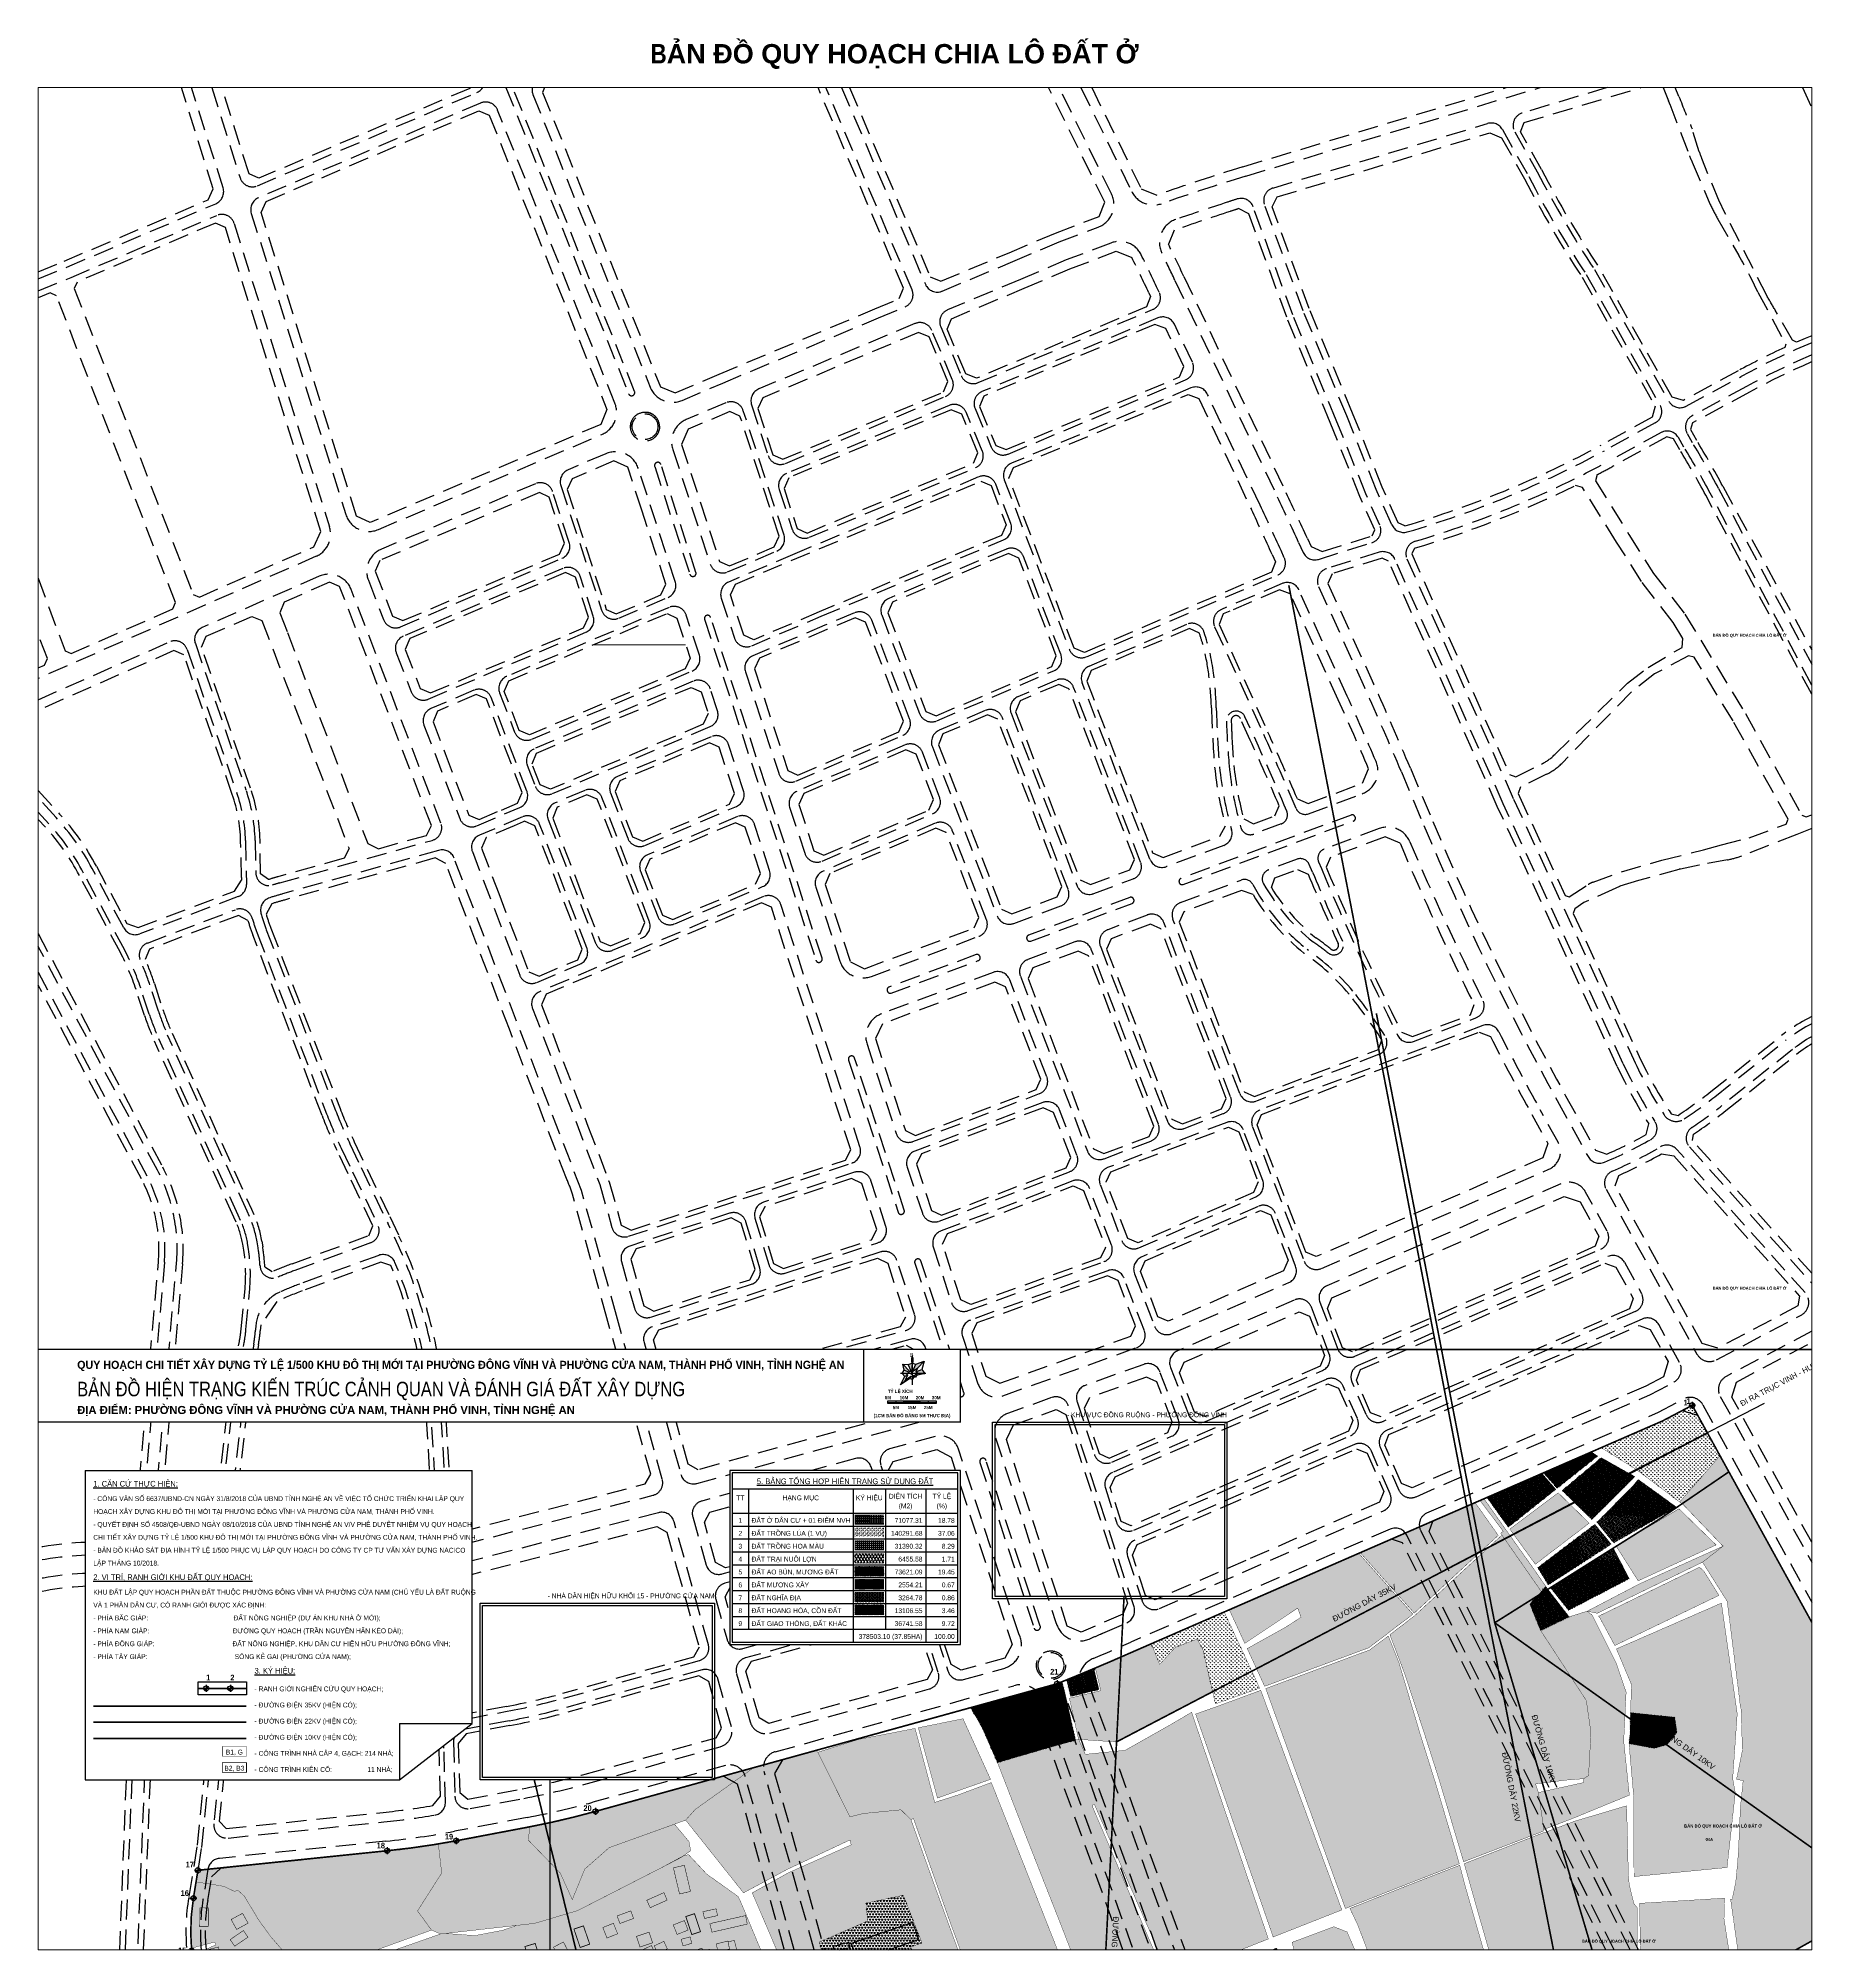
# Paper-space layout 'Layout1' of a CAD drawing. Header units: metres. Extents: x -1330 to -230, y 1447 to 2633.
# The model-space entities are those that its viewports show. They can reach past a viewport. Long polylines and large blocks are cut down to what shows.
import ezdxf
from ezdxf.enums import TextEntityAlignment as Align

# ---------------------------------------------------------------- set-up
doc = ezdxf.new("R2010")
doc.units = ezdxf.units.M
doc.linetypes.add('HIDDEN', pattern=[0.375, 0.25, -0.125])
doc.layers.get('0').update_dxf_attribs({"linetype": 'CONTINUOUS'})
for name, color, linetype in [('ct-gach', 31, 'CONTINUOUS'), ('ct-kienco', 31, 'CONTINUOUS'), ('CX', 96, 'CONTINUOUS'), ('dat hoang', 3, 'CONTINUOUS'), ('ddc', 32, 'CONTINUOUS'), ('dHoamau', 3, 'CONTINUOUS'), ('DienHT', 1, 'CONTINUOUS'), ('dientich', 7, 'CONTINUOUS'), ('dlua', 82, 'CONTINUOUS'), ('dmuong ao bun', 150, 'CONTINUOUS'), ('dmuong xay', 150, 'CONTINUOUS'), ('dNtrang', 8, 'CONTINUOUS'), ('dtrailon', 32, 'CONTINUOUS'), ('ghi_chu', 7, 'CONTINUOUS'), ('hacth', 7, 'CONTINUOUS'), ('hacth sdd', 8, 'CONTINUOUS'), ('Khung ban ve', 7, 'CONTINUOUS'), ('KTEN', 7, 'CONTINUOUS'), ('LogDg phu', 7, 'CONTINUOUS'), ('QH', 7, 'CONTINUOUS'), ('RANHGIOI', 2, 'HIDDEN'), ('thuadat', 6, 'CONTINUOUS'), ('ViaHeSphu', 32, 'CONTINUOUS')]:
    doc.layers.add(name, color=color, linetype=linetype)
doc.layers.add('t', color=7, linetype='CONTINUOUS', lineweight=25)
doc.styles.add('ARIALB', font='VHARIALB.TTF', dxfattribs={"width": 0.75})
doc.styles.add('avantH', font='VHAVAN.TTF', dxfattribs={"height": 10})
doc.styles.add('CHUIN', font='VHARIAL.TTF')
doc.styles.add('KTHUOC', font='VHARIALN.TTF', dxfattribs={"width": 0.8})
doc.styles.add('TD2', font='VHBODO.TTF')
doc.styles.add('text', font='VHARIALN.TTF')
doc.styles.add('VnBlackH', font='VHBLACK.TTF')
doc.linetypes.add('DIEN10KV', pattern='A,12.7,-5.08,["10KV",Standard,S=2.54,R=0,X=-2.54,Y=-1.27],-9.08', length=26.86)
doc.linetypes.add('DIEN22KV', pattern='A,12.7,-5.08,["22KV",Standard,S=2.54,R=0,X=-2.54,Y=-1.27],-9.08', length=26.86)
doc.linetypes.add('DIEN35KV', pattern='A,12.7,-5.08,["35KV",Standard,S=2.54,R=0,X=-2.54,Y=-1.27],-9.08', length=26.86)
doc.dimstyles.new('tien', dxfattribs={"dimscale": 0, "dimtxt": 1.5, "dimasz": 0.75, "dimexe": 0.45, "dimexo": 0, "dimgap": 0.25, "dimtad": 1, "dimzin": 1, "dimtxsty": 'KTHUOC', "dimblk1": 'ARCHTICK', "dimblk2": 'ARCHTICK', "dimsah": 1, "dimcen": 1, "dimdle": 0.45, "dimclrd": 37, "dimclre": 37, "dimclrt": 7, "dimaunit": 1, "dimadec": 0, "dimazin": 0, "dimtfac": 1, "dimtix": 1, "dimtofl": 0, "dimtmove": 2, "dimatfit": 3, "dimldrblk": 'ARCHTICK', "dimfxl": 1, "dimtfill": 1, "dimtolj": 1, "dimtzin": 1, "dimarcsym": 0})
pattern_1 = [(90, (568582.8297, 2066075.4192), (-1.1674325, 1.1674325), [0.3095625, -2.0253025]), (45, (568582.8297, 2066075.4192), (-1.1674333, 1.1674333), [0.3095625, -1.3414375]), (135, (568582.8297, 2066075.4192), (-1.1674333, -1.1674333), [0.3095625, -1.3414375])]

# ---------------------------------------------------------------- blocks, each defined once
blk = doc.blocks.new('moc')
at = {"layer": 'QH', "linetype": 'Continuous'}
h = blk.add_hatch(color=7, dxfattribs=at)
h.paths.add_polyline_path([(0, 0), (0.53, 0, 0.414214), (0, 0.53)])
h.paths.add_polyline_path([(-0.53, 0, 0.414214), (0, -0.53), (0, 0)])
for p, q in [((0, 0.71), (0, -0.71)), ((-0.71, 0), (0.71, 0))]:
    blk.add_line(p, q, dxfattribs=at)
blk.add_circle((0, 0), 0.529, dxfattribs=at)
blk = doc.blocks.new('text tieu de')
at = {"color": 5}
blk.add_wipeout([(0, 0), (572.8, 0), (572.8, -45), (0, -45)], dxfattribs=at).dxf.layer = 'KTEN'
at = {"layer": 'KTEN', "linetype": 'Continuous'}
h = blk.add_hatch(color=10, dxfattribs=at)
h.paths.add_polyline_path([(538.3, -19.4), (535.7, -22), (541.5, -17.9), (542, -16.8)])
h.paths.add_polyline_path([(539.3, -14.9), (536.7, -14.9), (538.3, -16.8), (540.1, -16)])
h.paths.add_polyline_path([(537, -9.1), (537.9, -12.9), (541.1, -14.2), (541.3, -13.5)])
h.paths.add_polyline_path([(542.8, -8.4), (540.4, -9.2), (542.2, -13.4), (542.8, -12.7)])
h.paths.add_polyline_path([(550.4, -7.3), (545.2, -9.1), (543.4, -13.4), (546.1, -11.6)])
h.paths.add_polyline_path([(548.8, -12.4), (545.2, -13.9), (547.1, -14.9), (550.7, -14.9)])
h.paths.add_polyline_path([(544.2, -16.3), (544.9, -17.1), (545.6, -16.1), (544.7, -15.7)])
h.paths.add_polyline_path([(543.4, -16.4), (542.8, -17.1), (542.8, -18.6), (543.8, -17.4)])
for points in [[(527.8, -32.9), (527.8, -33.5), (537.8, -33.5), (537.8, -32.9)], [(547.8, -32.9), (547.8, -31.9), (537.8, -31.9), (537.8, -32.9)], [(547.8, -32.9), (547.8, -33.5), (557.8, -33.5), (557.8, -32.9)]]:
    blk.add_hatch(color=8, dxfattribs=at).paths.add_polyline_path(points)
at = {"layer": 'KTEN', "color": 4}
for p, q in [((541.3, -13.5), (537, -9.1)), ((542.2, -13.4), (540.4, -9.2)), ((542.8, -14.3), (542.8, -10)), ((543.4, -13.4), (545.2, -9.1)), ((546.1, -11.6), (550.4, -7.3)), ((538.3, -19.4), (535.7, -22)), ((539.5, -14.9), (536.7, -14.9)), ((541.1, -14.2), (537.9, -12.9)), ((540.1, -16), (538.3, -16.8)), ((542, -16.8), (541.5, -17.9)), ((543.4, -15.5), (542.1, -14.3)), ((542.1, -15.5), (543.4, -14.3)), ((542.8, -18.8), (542.8, -20.2)), ((543.4, -16.4), (543.8, -17.4)), ((544.2, -16.3), (544.9, -17.1)), ((544.7, -15.7), (545.6, -16.1)), ((545.2, -13.9), (548.8, -12.4)), ((547.1, -14.9), (550.8, -14.9))]:
    blk.add_line(p, q, dxfattribs=at)
at = {"layer": 'KTEN', "color": 7, "linetype": 'Continuous'}
for p, q in [((542.4, -5), (542.4, -8.1)), ((542.5, -5), (542.5, -8.1)), ((542.6, -5), (542.6, -8.1)), ((542.7, -5), (542.7, -8.1)), ((542.8, -3.8), (542.8, -22)), ((542.9, -5), (542.9, -8.1)), ((543, -5), (543, -8.1)), ((543.1, -5), (543.1, -8.1)), ((543.2, -5), (543.2, -8.1)), ((551.3, -14.9), (535.7, -14.9)), ((532.8, -31.9), (532.8, -33.5)), ((542.8, -31.9), (542.8, -33.5)), ((552.8, -31.9), (552.8, -33.5))]:
    blk.add_line(p, q, dxfattribs=at)
at = {"layer": 'KTEN', "const_width": 0.75, "flags": 128}
blk.add_lwpolyline([(0, 0), (572.8, 0), (572.8, -45), (0, -45)], close=True, dxfattribs=at)
blk.add_lwpolyline([(512.8, -45), (512.8, 0)], dxfattribs=at)
at = {"layer": 'KTEN', "color": 7, "linetype": 'Continuous'}
for points in [[(542.8, -18.6), (541.5, -17.9), (535.7, -22), (538.3, -16.8), (536.7, -14.9), (537.9, -12.9), (537, -9.1), (540.4, -9.2), (542.8, -8.4), (545.2, -9.1), (550.4, -7.3), (548.8, -12.4), (550.7, -14.9), (545.6, -16.1), (544.9, -17.1), (543.8, -17.4)], [(557.8, -31.9), (557.8, -33.5), (527.8, -33.5), (527.8, -31.9)]]:
    blk.add_lwpolyline(points, close=True, dxfattribs=at)
at = {"layer": 'KTEN', "color": 4}
blk.add_lwpolyline([(542.8, -12.7), (543.4, -13.4), (546.1, -11.6), (545.2, -13.9), (547.1, -14.9), (544.7, -15.7), (544.2, -16.3), (543.4, -16.4), (542.8, -17.1), (542, -16.8), (538.3, -19.4), (540.1, -16), (539.3, -14.9), (541.1, -14.2), (541.3, -13.5), (542.2, -13.4)], close=True, dxfattribs=at)
at = {"layer": 'KTEN', "color": 7, "linetype": 'Continuous'}
for points in [[(527.8, -32.9), (557.8, -32.9)], [(537.8, -33.5), (537.8, -31.9)], [(547.8, -33.5), (547.8, -31.9)]]:
    blk.add_lwpolyline(points, dxfattribs=at)
at = {"layer": 'KTEN', "linetype": 'Continuous', "ltscale": 15, "style": 'ARIALB', "width": 0.95}
blk.add_text('quy ho¹ch chi tiÕt x©y dùng tû lÖ 1/500 khu ®« thÞ míi t¹i ph\xadêng ®«ng vÜnh vµ ph\xadêng cöa nam, thµnh phè vinh, tØnh nghÖ an', height=5, rotation=360, dxfattribs=at).set_placement((25, -12))
at = {"layer": 'KTEN', "linetype": 'Continuous', "style": 'TD2'}
blk.add_text('b', height=2.5, dxfattribs=at).set_placement((541.4, -4.6))
at = {"layer": 'KTEN', "linetype": 'Continuous', "ltscale": 15, "style": 'ARIALB'}
blk.add_text('®Þa ®iÓm: ph\xadêng ®«ng vÜnh vµ ph\xadêng cöa nam, thµnh phè vinh, tØnh nghÖ an', height=5, rotation=360, dxfattribs=at).set_placement((25, -40))
at = {"layer": 'KTEN', "style": 'ARIALB'}
for s, p in [('0m', (527.8, -30.9)), ('5m', (532.8, -37)), ('10m', (537.8, -30.9)), ('15m', (542.8, -37)), ('20m', (547.8, -30.9)), ('25m', (552.8, -37)), ('30m', (557.8, -30.9)), ('(1cm b¶n ®å b»ng 5m thùc ®Þa)', (542.8, -42))]:
    blk.add_text(s, height=2, rotation=360, dxfattribs=at).set_placement(p, align=Align.CENTER)
blk.add_text('tû lÖ xÝch', height=2, rotation=360, dxfattribs=at).set_placement((527.8, -26.9))
at = {"layer": 'KTEN', "color": 5, "style": 'VnBlackH'}
blk.add_attdef('BD', (25, -29), '', height=9, dxfattribs=at)
blk = doc.blocks.new('ghi_Eu1')
at = {"color": 32}
blk.add_wipeout([(0, 0), (240, 0), (240, -157), (195, -192), (0, -192)], dxfattribs=at).dxf.layer = 'ghi_chu'
at = {"layer": 'ct-gach', "const_width": 0.3}
blk.add_lwpolyline([(85, -171.2), (100, -171.2), (100, -177.2), (85, -177.2)], close=True, dxfattribs=at)
at = {"layer": 'ct-kienco', "const_width": 0.5}
blk.add_lwpolyline([(85, -181.2), (100, -181.2), (100, -187.2), (85, -187.2)], close=True, dxfattribs=at)
at = {"layer": 'DienHT', "linetype": 'DIEN35KV', "const_width": 1}
blk.add_lwpolyline([(5, -146.2), (100, -146.2)], dxfattribs=at)
at = {"layer": 'DienHT', "linetype": 'DIEN22KV', "const_width": 1}
blk.add_lwpolyline([(5, -156.2), (100, -156.2)], dxfattribs=at)
at = {"layer": 'DienHT', "linetype": 'DIEN10KV', "const_width": 1}
blk.add_lwpolyline([(5, -166.2), (100, -166.2)], dxfattribs=at)
at = {"layer": 'ghi_chu'}
for p, q in [((0, 0), (0, -192)), ((0, 0), (240, 0)), ((195, -157), (240, -157)), ((195, -157), (195, -192))]:
    blk.add_line(p, q, dxfattribs=at)
blk.add_lwpolyline([(0, -192), (195, -192), (240, -157), (240, 0)], dxfattribs=at)
at = {"layer": 'ghi_chu', "ltscale": 4}
blk.add_lwpolyline([(70, -131.2), (100, -131.2), (100, -139.2), (70, -139.2)], close=True, dxfattribs=at)
at = {"layer": 'RANHGIOI', "color": 1, "ltscale": 9, "const_width": 1}
blk.add_lwpolyline([(70, -135.2), (100, -135.2)], dxfattribs=at)
at = {"layer": 'QH', "xscale": 3, "yscale": 3, "zscale": 3}
for p in [(75, -135.2), (90, -135.2)]:
    blk.add_blockref('moc', p, dxfattribs=at)
at = {"layer": 'ghi_chu', "lineweight": -2, "style": 'avantH'}
for s, height, p in [('%%U1. c¨n cø thùc hiÖn:', 3.5, (5, -10)), ('- c«ng v¨n sè 6637/UBND-CN ngµy 31/8/2018 cña ubnd tØnh nghÖ an vÒ viÖc tæ chøc triÓn khai lËp quy', 3, (5, -19)), ('ho¹ch x©y dùng khu ®« thÞ míi t¹i ph\xadêng ®«ng vÜnh vµ ph\xadêng cöa nam, thµnh phè vinh.', 3, (5, -27)), ('- quyÕt ®Þnh sè 4508/q®-ubnd ngµy 08/10/2018 cña ubnd tØnh nghÖ an v/v phª duyÖt nhiÖm vô quy ho¹ch', 3, (5, -35)), ('chi tiÕt x©y dùng tû lÖ 1/500 khu ®« thÞ míi t¹i ph\xadêng ®«ng vÜnh vµ ph\xadêng cöa nam, thµnh phè vinh.', 3, (5, -43)), ('- b¶n ®å kh¶o s¸t ®Þa h×nh tû lÖ 1/500 phôc vô lËp quy ho¹ch do C¤NG TY cp t\xad vÊn x©y dùng nacico', 3, (5, -51)), ('lËp th¸ng 10/2018.', 3, (5, -59)), ('lËp th¸ng 10/2018.', 3, (5, -59)), ('%%U2. vÞ trÝ, ranh giíi khu ®Êt quy ho¹ch:', 3.5, (5, -68)), ('vµ 1 phÇn d©n c\xad, cã ranh giíi ®\xadîc x¸c ®Þnh:', 3, (5, -85)), ('khu ®Êt lËp quy ho¹ch phÇn ®Êt thuéc ph\xadêng ®«ng vÜnh vµ ph\xadêng cöa nam (chñ yÕu lµ ®Êt ruéng', 3, (5, -77)), ('- phÝa b¾c gi¸p:                                              ®Êt n«ng nghiÖp (dù ¸n khu nhµ ë míi);', 3, (5, -93)), ('- phÝa nam gi¸p:                                             ®\xadêng quy ho¹ch (trÇn nguyªn h·n kÐo dµi);', 3, (5, -101)), ('- phÝa ®«ng gi¸p:                                          ®Êt n«ng nghiÖp, khu d©n c\xad hiÖn h÷u ph\xadêng ®«ng vÜnh;', 3, (5, -109)), ('- phÝa t©y gi¸p:                                               s«ng kÎ gai (ph\xadêng cöa nam);', 3, (5, -117)), ('%%U3. ký hiÖu:', 3.5, (105, -126)), ('- ranh giíi nghiªn cøu quy ho¹ch;', 3, (105, -137)), ('- ®\xadêng ®iÖn 35kv (hiÖn cã);', 3, (105, -147)), ('- ®\xadêng ®iÖn 22kv (hiÖn cã);', 3, (105, -157)), ('- ®\xadêng ®iÖn 10kv (hiÖn cã);', 3, (105, -167)), ('- c«ng tr×nh nhµ cÊp 4, g¹ch: 214 nhµ;', 3, (105, -177)), ('- c«ng tr×nh kiªn cè:                   11 nhµ;', 3, (105, -187))]:
    blk.add_text(s, height=height, dxfattribs=at).set_placement(p)
for s, p in [('b1, g', (92.5, -176.2)), ('b2, b3', (92.5, -186.2))]:
    blk.add_text(s, height=3, dxfattribs=at).set_placement(p, align=Align.CENTER)
at = {"layer": 'QH', "style": 'ARIALB', "width": 0.75}
for s, p in [('1', (75, -130.2)), ('2', (90, -130.2))]:
    blk.add_text(s, height=3.5, dxfattribs=at).set_placement(p)
blk = doc.blocks.new('_ArchTick')
at = {"color": 0, "linetype": 'ByBlock', "const_width": 0.15}
blk.add_lwpolyline([(-0.5, -0.5), (0.5, 0.5)], dxfattribs=at)
blk = doc.blocks.new('ghi_Eu2')
blk.add_wipeout([(-143, 108), (0, 108), (0, 0), (-143, 0)]).dxf.layer = 'ghi_chu'
at = {"layer": 'hacth'}
h = blk.add_hatch(dxfattribs=at)
h.set_pattern_fill('BRASS', color=57, scale=0.2, angle=90, style=0)
h.set_pattern_definition([(90, (-567688.2968, -2065736.6019), (-1.27, 8e-17), []), (90, (-567688.9318, -2065736.6019), (-1.27, 8e-17), [0.635, -0.3175])])
h.paths.add_polyline_path([(-56.5, 80.5), (-65.5, 80.5), (-65.5, 74.5), (-56.5, 74.5)])
h = blk.add_hatch(dxfattribs=at)
h.set_pattern_fill('GRASS', color=82, scale=0.065, style=0)
h.set_pattern_definition([(90, (61.4313, 453.6003), (-1.1674325, 1.1674325), [0.3095625, -2.0253025]), (45, (61.4313, 453.6003), (-1.167433, 1.167433), [0.3095625, -1.3414375]), (135, (61.4313, 453.6003), (-1.167433, -1.167433), [0.3095625, -1.3414375])])
h.paths.add_polyline_path([(-65.5, 72.5), (-47.5, 72.5), (-47.5, 66.5), (-65.5, 66.5)])
h = blk.add_hatch(dxfattribs=at)
h.set_pattern_fill('SQUARE', color=60, scale=0.2, style=0)
h.set_pattern_definition([(0, (-567622.79683, -2065803.1019), (0, 0.635), [0.635, -0.635]), (90, (-567622.79683, -2065803.1019), (-0.635, 4e-17), [0.635, -0.635])])
h.paths.add_polyline_path([(-65.5, 64.5), (-47.5, 64.5), (-47.5, 58.5), (-65.5, 58.5)])
h = blk.add_hatch(dxfattribs=at)
h.set_pattern_fill('TRIANG', color=60, scale=0.2, style=0)
h.set_pattern_definition([(60, (-56.1927, 53.0577), (-0.9525, 1.64978), [0.9525, -0.9525]), (120, (-56.1927, 53.0577), (-1.905, 2e-07), [0.9525, -0.9525]), (0, (-56.669, 53.8825), (0.9525, 1.64978), [0.9525, -0.9525])])
h.paths.add_polyline_path([(-65.5, 56.5), (-47.5, 56.5), (-47.5, 50.5), (-65.5, 50.5)])
h = blk.add_hatch(dxfattribs=at)
h.set_pattern_fill('ANSI36', color=130, scale=0.15, style=0)
h.set_pattern_definition([(45, (-567622.79683, -2065811.10193), (0.2525697034, 0.92608891249), [1.190625, -0.238125, 0, -0.238125])])
h.paths.add_polyline_path([(-65.5, 48.5), (-47.5, 48.5), (-47.5, 42.5), (-65.5, 42.5)])
h = blk.add_hatch(dxfattribs=at)
h.set_pattern_fill('DASH', color=134, scale=0.1, style=0)
h.set_pattern_definition([(0, (3485.4822, 3399.89175), (0.3175, 0.3175), [0.3175, -0.3175])])
h.paths.add_polyline_path([(-65.5, 40.5), (-47.5, 40.5), (-47.5, 34.5), (-65.5, 34.5)])
h = blk.add_hatch(dxfattribs=at)
h.set_pattern_fill('CROSS', color=251, scale=0.075, style=0)
h.set_pattern_definition([(0, (-563039.5997, -2057148.8186), (0.47625, 0.47625), [0.238125, -0.714375]), (90, (-563039.48064, -2057148.93767), (-0.47625, 0.47625), [0.238125, -0.714375])])
h.paths.add_polyline_path([(-65.5, 32.5), (-47.5, 32.5), (-47.5, 26.5), (-65.5, 26.5)])
h = blk.add_hatch(dxfattribs=at)
h.set_pattern_fill('EARTH', color=112, scale=0.25, angle=45, style=0)
h.set_pattern_definition([(45, (-567622.7968, -2065811.102), (2e-16, 2.2450640303), [1.5875, -1.5875]), (45, (-567623.2178, -2065810.681), (2e-16, 2.2450640303), [1.5875, -1.5875]), (45, (-567623.6387, -2065810.26), (2e-16, 2.2450640303), [1.5875, -1.5875]), (135, (-567623.6387, -2065809.9794), (-2.2450640303, 2e-16), [1.5875, -1.5875]), (135, (-567623.2178, -2065809.5584), (-2.2450640303, 2e-16), [1.5875, -1.5875]), (135, (-567622.7968, -2065809.1375), (-2.2450640303, 2e-16), [1.5875, -1.5875])])
h.paths.add_polyline_path([(-65.5, 24.5), (-47.5, 24.5), (-47.5, 18.5), (-65.5, 18.5)])
at = {"layer": 'hacth sdd', "linetype": 'ByBlock'}
h = blk.add_hatch(dxfattribs=at)
h.set_pattern_fill('NET', color=1, scale=0.35, style=0)
h.set_pattern_definition([(0, (-567679.2968, -2065736.6019), (0, 1.11125), []), (90, (-567679.2968, -2065736.6019), (-1.11125, 7e-17), [])])
h.paths.add_polyline_path([(-47.5, 74.5), (-47.5, 80.5), (-56.5, 80.5), (-56.5, 74.5)])
at = {"layer": 'dat hoang', "color": 5, "const_width": 0.2}
blk.add_lwpolyline([(-65.5, 24.5), (-47.5, 24.5), (-47.5, 18.5), (-65.5, 18.5)], close=True, dxfattribs=at)
at = {"layer": 'ddc', "const_width": 0.2}
blk.add_lwpolyline([(-65.5, 80.5), (-47.5, 80.5), (-47.5, 74.5), (-65.5, 74.5)], close=True, dxfattribs=at)
blk.add_lwpolyline([(-56.5, 80.5), (-56.5, 74.5)], dxfattribs=at)
at = {"layer": 'dHoamau', "const_width": 0.2}
blk.add_lwpolyline([(-65.5, 64.5), (-47.5, 64.5), (-47.5, 58.5), (-65.5, 58.5)], close=True, dxfattribs=at)
at = {"layer": 'dlua', "const_width": 0.2}
blk.add_lwpolyline([(-65.5, 72.5), (-47.5, 72.5), (-47.5, 66.5), (-65.5, 66.5)], close=True, dxfattribs=at)
at = {"layer": 'dmuong ao bun', "const_width": 0.2}
blk.add_lwpolyline([(-65.5, 48.5), (-47.5, 48.5), (-47.5, 42.5), (-65.5, 42.5)], close=True, dxfattribs=at)
at = {"layer": 'dmuong xay', "const_width": 0.2}
blk.add_lwpolyline([(-65.5, 40.5), (-47.5, 40.5), (-47.5, 34.5), (-65.5, 34.5)], close=True, dxfattribs=at)
at = {"layer": 'dNtrang', "const_width": 0.2}
blk.add_lwpolyline([(-65.5, 32.5), (-47.5, 32.5), (-47.5, 26.5), (-65.5, 26.5)], close=True, dxfattribs=at)
at = {"layer": 'dtrailon', "const_width": 0.2}
blk.add_lwpolyline([(-65.5, 56.5), (-47.5, 56.5), (-47.5, 50.5), (-65.5, 50.5)], close=True, dxfattribs=at)
at = {"layer": 'ghi_chu'}
for p, q in [((-141.5, 96.5), (-1.5, 96.5)), ((-131.5, 96.5), (-131.5, 9.5)), ((-66.5, 96.5), (-66.5, 1.5)), ((-46.5, 96.5), (-46.5, 9.5)), ((-21.5, 96.5), (-21.5, 1.5)), ((-141.5, 81.5), (-1.5, 81.5)), ((-141.5, 73.5), (-1.5, 73.5)), ((-141.5, 65.5), (-1.5, 65.5)), ((-141.5, 57.5), (-1.5, 57.5)), ((-141.5, 57.5), (-1.5, 57.5)), ((-141.5, 57.5), (-1.5, 57.5)), ((-141.5, 49.5), (-1.5, 49.5)), ((-141.5, 41.5), (-1.5, 41.5)), ((-141.5, 41.5), (-1.5, 41.5)), ((-141.5, 33.5), (-1.5, 33.5)), ((-141.5, 25.5), (-1.5, 25.5)), ((-141.5, 17.5), (-1.5, 17.5)), ((-141.5, 9.5), (-1.5, 9.5)), ((-141.5, 9.5), (-1.5, 9.5))]:
    blk.add_line(p, q, dxfattribs=at)
at = {"layer": 'ghi_chu', "color": 32, "lineweight": -2}
blk.add_lwpolyline([(0, 108), (-143, 108), (-143, 0), (0, 0)], close=True, dxfattribs=at)
at = {"layer": 'ghi_chu'}
blk.add_lwpolyline([(-1.5, 106.5), (-141.5, 106.5), (-141.5, 1.5), (-1.5, 1.5)], close=True, dxfattribs=at)
at = {"layer": 'ghi_chu', "lineweight": -2, "style": 'avantH'}
for s, height, p in [('%%U5. b¶ng TæNG HîP HIÖN TR¹NG sö dông ®Êt', 3.5, (-71.5, 99.5)), ('tt', 3, (-136.5, 89.5)), ('h¹ng môc', 3, (-99, 89.5)), ('ký hiÖu', 3, (-56.5, 89.5)), ('diÖn tÝch', 3, (-34, 90.5)), ('(m2)', 3, (-34, 84.5)), ('tû lÖ', 3, (-11.5, 90.5)), ('(%%%)', 3, (-11.5, 84.5)), ('1', 3, (-136.5, 75.5)), ('3', 3, (-136.5, 59.5)), ('2', 3, (-136.5, 67.5)), ('4', 3, (-136.5, 51.5)), ('5', 3, (-136.5, 43.5)), ('6', 3, (-136.5, 35.5)), ('7', 3, (-136.5, 27.5)), ('8', 3, (-136.5, 19.5)), ('9', 3, (-136.5, 11.5))]:
    blk.add_text(s, height=height, dxfattribs=at).set_placement(p, align=Align.CENTER)
for s, p in [('®Êt ë d©n c\xad + 01 ®iÓm nvh', (-129.5, 75.5)), ('§Êt trång lóa (1 vô)', (-129.5, 67.5)), ('®Êt trång hoa mµu', (-129.5, 59.5)), ('®Êt tr¹i nu«i lîn', (-129.5, 51.5)), ('®Êt ao bïn, m\xad¬ng ®Êt', (-129.5, 43.5)), ('®Êt m\xad¬ng x©y', (-129.5, 35.5)), ('®Êt nghÜa ®Þa', (-129.5, 27.5)), ('®Êt hoang hãa, cån ®Êt', (-129.5, 19.5)), ('®Êt giao th«ng, ®Êt kh¸c', (-129.5, 11.5))]:
    blk.add_text(s, height=3, dxfattribs=at).set_placement(p)
for s, p in [('71077.31', (-23.5, 75.5)), ('18.78', (-3.5, 75.5)), ('140291.68', (-23.5, 67.5)), ('31390.32', (-23.5, 59.5)), ('37.06', (-3.5, 67.5)), ('8.29', (-3.5, 59.5)), ('6455.58', (-23.5, 51.5)), ('1.71', (-3.5, 51.5)), ('73621.09', (-23.5, 43.5)), ('2554.21', (-23.5, 35.5)), ('19.45', (-3.5, 43.5)), ('0.67', (-3.5, 35.5)), ('3264.78', (-23.5, 27.5)), ('0.86', (-3.5, 27.5)), ('36741.58', (-23.5, 11.5)), ('13106.55', (-23.5, 19.5)), ('3.46', (-3.5, 19.5)), ('9.72', (-3.5, 11.5)), ('378503.10 (37.85ha)', (-23.5, 3.5)), ('100.00', (-3.5, 3.5))]:
    blk.add_text(s, height=3, dxfattribs=at).set_placement(p, align=Align.RIGHT)

msp = doc.modelspace()

# ---------------------------------------------------------------- hatches: boundary and pattern name
at = {"layer": 'hacth'}
h = msp.add_hatch(dxfattribs=at)
h.set_pattern_fill('GRASS', color=82, scale=0.065, style=0)
h.set_pattern_definition(pattern_1)
h.paths.add_polyline_path([(569017.8, 2066575.2), (569000.6, 2066606.5), (568982.2, 2066596.8), (568944.2, 2066580.2), (568966.1, 2066566.6), (568992.8, 2066546.5)])
h = msp.add_hatch(dxfattribs=at)
h.set_pattern_fill('ANSI36', color=130, scale=0.15, style=0)
h.paths.add_polyline_path([(568941.9, 2066575), (568938.1, 2066577.6), (568908.4, 2066564.6), (568916.8, 2066555)])
h = msp.add_hatch(dxfattribs=at)
h.set_pattern_fill('ANSI36', color=130, scale=0.15, style=0)
h.paths.add_polyline_path([(568965.1, 2066562.2), (568944.2, 2066574), (568919.9, 2066553.6), (568938.3, 2066535.7)])
h = msp.add_hatch(dxfattribs=at)
h.set_pattern_fill('SQUARE', color=60, scale=0.2, style=0)
edge = h.paths.add_edge_path()
edge.add_line((569132.8, 2066366.6), (569017.8, 2066575.2))
edge.add_line((569017.8, 2066575.2), (568992.8, 2066546.5))
edge.add_line((568992.8, 2066546.5), (568995.2, 2066544.7))
edge.add_line((568995.2, 2066544.7), (569019.7, 2066519.1))
edge.add_line((569019.7, 2066519.1), (569007, 2066509.2))
edge.add_line((569007, 2066509.2), (569022.3, 2066484.9))
edge.add_line((569022.3, 2066484.9), (569029.3, 2066429.5))
edge.add_line((569029.3, 2066429.5), (569030.5, 2066419.3))
edge.add_line((569030.5, 2066419.3), (569030.8, 2066418.9))
edge.add_line((569030.8, 2066418.9), (569031.1, 2066415.4))
edge.add_line((569031.1, 2066415.4), (569031.7, 2066392.3))
edge.add_line((569031.7, 2066392.3), (569028.1, 2066374.5))
edge.add_line((569028.1, 2066374.5), (569032.2, 2066373.7))
edge.add_line((569032.2, 2066373.7), (569030.5, 2066357.2))
edge.add_line((569030.5, 2066357.2), (569029.4, 2066331.9))
edge.add_line((569029.4, 2066331.9), (569028.8, 2066323))
edge.add_line((569028.8, 2066323), (569027.6, 2066310.7))
edge.add_line((569027.6, 2066310.7), (569025.4, 2066300.2))
edge.add_line((569025.4, 2066300.2), (569024.4, 2066300.2))
edge.add_line((569024.4, 2066300.2), (569030, 2066260.7))
edge.add_line((569030, 2066260.7), (569029.6, 2066260.2))
edge.add_line((569029.6, 2066260.2), (569030.6, 2066249.6))
edge.add_line((569030.6, 2066249.6), (569157.5, 2066320.4))
edge.add_arc((567391.8, 2065406.8), 1988, 27.357, 28.8683)
h = msp.add_hatch(dxfattribs=at)
h.set_pattern_fill('ANSI36', color=130, scale=0.15, style=0)
h.paths.add_polyline_path([(568916, 2066554.4), (568907.5, 2066564.2), (568873.3, 2066549.3), (568886.5, 2066530.9)])
h = msp.add_hatch(dxfattribs=at)
h.set_pattern_fill('ANSI36', color=130, scale=0.15, style=0)
h.paths.add_polyline_path([(568941.5, 2066533.9), (568951.9, 2066521.2), (568990.9, 2066543.3), (568967.4, 2066560.3)])
h = msp.add_hatch(dxfattribs=at)
h.set_pattern_fill('GRASS', color=82, scale=0.065, style=0)
h.set_pattern_definition(pattern_1)
h.paths.add_polyline_path([(568880.3, 2066525.8), (568866, 2066546.1), (568794.7, 2066515.1), (568828.2, 2066477.6), (568869.2, 2066515.6)])
h = msp.add_hatch(dxfattribs=at)
h.set_pattern_fill('ANSI36', color=130, scale=0.15, style=0)
h.paths.add_polyline_path([(568871.5, 2066548.5), (568869, 2066547.4), (568883.4, 2066528.3), (568881.8, 2066527.1), (568882.6, 2066526), (568907, 2066491), (568909.8, 2066494.1), (568902.6, 2066504.6), (568884.8, 2066529.6)])
h = msp.add_hatch(dxfattribs=at)
h.set_pattern_fill('ANSI36', color=130, scale=0.15, style=0)
h.paths.add_polyline_path([(568936.7, 2066533.4), (568917.5, 2066552.2), (568887.5, 2066529.7), (568903.3, 2066507.9)])
h = msp.add_hatch(dxfattribs=at)
h.set_pattern_fill('ANSI36', color=130, scale=0.15, style=0)
h.paths.add_polyline_path([(568950.4, 2066520.4), (568940.2, 2066532.7), (568904.8, 2066505.8), (568911.3, 2066495.1)])
h = msp.add_hatch(dxfattribs=at)
h.set_pattern_fill('ANSI36', color=130, scale=0.15, style=0)
h.paths.add_polyline_path([(569015.4, 2066519.9), (568992.4, 2066542.3), (568953.4, 2066519.2), (568967.1, 2066497.6)])
h = msp.add_hatch(dxfattribs=at)
h.set_pattern_fill('GRASS', color=82, scale=0.065, style=0)
h.set_pattern_definition(pattern_1)
h.paths.add_polyline_path([(568828.9, 2066476.4), (568870.2, 2066514.6), (568882.6, 2066526), (568907, 2066491), (568899.9, 2066483.2), (568906.6, 2066466.8), (568934.9, 2066423.4), (568937.8, 2066403.5), (568936.3, 2066376.8), (568933.2, 2066374.9), (568921.9, 2066374), (568903.4, 2066371.6), (568905.2, 2066366.3), (568908.6, 2066343.4), (568908.1, 2066342.3), (568893, 2066336.5), (568858.8, 2066323.4), (568843.9, 2066373.4), (568834.4, 2066403.2), (568822.2, 2066440.2), (568813.1, 2066464.2), (568828.1, 2066475.7)])
h = msp.add_hatch(dxfattribs=at)
h.set_pattern_fill('GRASS', color=82, scale=0.065, style=0)
h.set_pattern_definition(pattern_1)
h.paths.add_polyline_path([(568793.8, 2066514.7), (568713.5, 2066479.7), (568723.1, 2066458.8), (568755.9, 2066480.7), (568758, 2066475.1), (568748.5, 2066468.9), (568724.6, 2066455.6), (568735.4, 2066432.2), (568800, 2066456.1), (568827.2, 2066476.8), (568827.4, 2066476.9)])
h = msp.add_hatch(dxfattribs=at)
h.set_pattern_fill('ANSI36', color=130, scale=0.15, style=0)
h.paths.add_polyline_path([(568961.5, 2066499), (568951.6, 2066518.1), (568912.9, 2066493.1), (568923.9, 2066479.4)])
h = msp.add_hatch(dxfattribs=at)
h.set_pattern_fill('ANSI36', color=130, scale=0.15, style=0)
h.paths.add_polyline_path([(568941.7, 2066477.5), (568935.5, 2066478.8), (568967.8, 2066495.7), (569019.7, 2066519.1), (569007, 2066509.2)])
h = msp.add_hatch(dxfattribs=at)
h.set_pattern_fill('ANSI36', color=130, scale=0.15, style=0)
h.paths.add_polyline_path([(568942.7, 2066475.8), (568952.6, 2066457.5), (569017.2, 2066488.6), (569007.7, 2066503.8), (569005.1, 2066506.1), (568942.6, 2066475.7)])
h = msp.add_hatch(dxfattribs=at)
h.set_pattern_fill('ANSI36', color=130, scale=0.15, style=0)
h.paths.add_polyline_path([(568924.3, 2066475.3), (568909.8, 2066494.1), (568907, 2066491), (568899.9, 2066483.2), (568906.6, 2066466.8)])
h = msp.add_hatch(dxfattribs=at)
h.set_pattern_fill('GRASS', color=82, scale=0.065, style=0)
h.set_pattern_definition(pattern_1)
h.paths.add_polyline_path([(568710.3, 2066478.3), (568664.7, 2066458.4), (568666.2, 2066456), (568670.3, 2066445.8), (568679.9, 2066456.3), (568693.5, 2066461.5), (568697, 2066455.4), (568704.9, 2066421.3), (568732.3, 2066431.1)])
h = msp.add_hatch(dxfattribs=at)
h.set_pattern_fill('SQUARE', color=60, scale=0.2, style=0)
h.paths.add_polyline_path([(568959.6, 2066428.6), (568953.5, 2066446.5), (568938.7, 2066476.2), (568935.5, 2066478.8), (568924.3, 2066475.3), (568906.6, 2066466.8), (568934.9, 2066423.4), (568937.8, 2066403.5), (568936.3, 2066376.8), (568933.2, 2066374.9), (568933.2, 2066372.5), (568905.2, 2066366.3), (568908.6, 2066343.4), (568927.1, 2066350.5), (568961.6, 2066364.7), (568958.1, 2066398.2)])
h = msp.add_hatch(dxfattribs=at)
h.set_pattern_fill('ANSI36', color=130, scale=0.15, style=0)
h.paths.add_polyline_path([(569021, 2066319.7), (569022.2, 2066319.8), (569027.3, 2066366.1), (569025.7, 2066375), (569028.5, 2066415.2), (569018.7, 2066483.8), (568953.6, 2066455.4), (568962.9, 2066433.3), (568962.4, 2066415.8), (568989.7, 2066413), (568991.1, 2066403.5), (568985, 2066396), (568977, 2066393.8), (568961.4, 2066396.7), (568964.4, 2066363), (568964.5, 2066314.2)])
h = msp.add_hatch(dxfattribs=at)
h.set_pattern_fill('EARTH', color=112, scale=0.25, angle=45, style=0)
edge = h.paths.add_edge_path()
edge.add_line((568697, 2066455.4), (568693.5, 2066461.5))
edge.add_line((568693.5, 2066461.5), (568679.9, 2066456.3))
edge.add_line((568679.9, 2066456.3), (568670.3, 2066445.8))
edge.add_line((568670.3, 2066445.8), (568666.2, 2066456))
edge.add_line((568666.2, 2066456), (568664.7, 2066458.4))
edge.add_line((568664.7, 2066458.4), (568641.5, 2066448.3))
edge.add_arc((567936.1, 2068090.7), 1787.5, 293.2139, 293.2447, ccw=False)
edge.add_line((568640.6, 2066447.9), (568640.6, 2066447.9))
edge.add_arc((567936.1, 2068090.7), 1787.5, 292.8568, 293.2138, ccw=False)
edge.add_line((568630.4, 2066443.6), (568633.8, 2066429.5))
edge.add_line((568633.8, 2066429.5), (568614.3, 2066424.8))
edge.add_line((568614.3, 2066424.8), (568620, 2066399.3))
edge.add_line((568620, 2066399.3), (568643.5, 2066397.7))
edge.add_line((568643.5, 2066397.7), (568658.2, 2066405.2))
edge.add_line((568658.2, 2066405.2), (568703.2, 2066428.8))
edge.add_line((568703.2, 2066428.8), (568697, 2066455.4))
h = msp.add_hatch(dxfattribs=at)
h.set_pattern_fill('GRASS', color=82, scale=0.065, style=0)
h.set_pattern_definition(pattern_1)
h.paths.add_polyline_path([(568856.1, 2066322.3), (568856.1, 2066322.1), (568825, 2066310), (568785.5, 2066294.4), (568736.1, 2066430.8), (568800.7, 2066454.8), (568812.1, 2066463.4), (568818.7, 2066446.9), (568832, 2066402.1), (568841.6, 2066371.5), (568851.4, 2066338.6)])
h = msp.add_hatch(dxfattribs=at)
h.set_pattern_fill('ANSI36', color=130, scale=0.15, style=0)
edge = h.paths.add_edge_path()
edge.add_arc((567936.1, 2068090.7), 1787.5, 292.239, 292.8246, ccw=False)
edge.add_line((568612.6, 2066436.2), (568615.1, 2066426))
edge.add_line((568615.1, 2066426), (568632.6, 2066430.2))
edge.add_line((568632.6, 2066430.2), (568629.5, 2066443.2))
h = msp.add_hatch(dxfattribs=at)
h.set_pattern_fill('EARTH', color=112, scale=0.25, angle=45, style=0)
edge = h.paths.add_edge_path()
edge.add_line((568612.4, 2066424.4), (568609.8, 2066435))
edge.add_arc((567936.1, 2068090.7), 1787.5, 292.0364, 292.1426, ccw=False)
edge.add_line((568606.7, 2066433.8), (568553.1, 2066418.9))
edge.add_line((568553.1, 2066418.9), (568560.3, 2066406.4))
edge.add_line((568560.3, 2066406.4), (568569.7, 2066384.9))
edge.add_line((568569.7, 2066384.9), (568599.4, 2066393.6))
edge.add_line((568599.4, 2066393.6), (568618.1, 2066398.8))
edge.add_line((568618.1, 2066398.8), (568612.4, 2066424.4))
h = msp.add_hatch(dxfattribs=at)
h.set_pattern_fill('GRASS', color=82, scale=0.065, style=0)
h.set_pattern_definition(pattern_1)
h.paths.add_polyline_path([(568692.6, 2066415), (568705.6, 2066419.6), (568733, 2066429.7), (568783.3, 2066293.5), (568740.7, 2066276.7)])
h = msp.add_hatch(dxfattribs=at)
h.set_pattern_fill('GRASS', color=82, scale=0.065, style=0)
h.set_pattern_definition(pattern_1)
h.paths.add_polyline_path([(568569.7, 2066384.9), (568599.4, 2066393.6), (568618.1, 2066398.8), (568620.1, 2066399.3), (568624.2, 2066390), (568648.9, 2066392.5), (568677.2, 2066408.5), (568690.1, 2066416.1), (568737.7, 2066275.5), (568696, 2066259), (568676.8, 2066251.4), (568629.7, 2066359.2), (568628.3, 2066358.2), (568674.4, 2066250.4), (568629.1, 2066232.5), (568628.4, 2066234.1), (568609.9, 2066282.1), (568587.5, 2066339)])
h = msp.add_hatch(dxfattribs=at)
h.set_pattern_fill('EARTH', color=112, scale=0.25, angle=45, style=0)
h.paths.add_polyline_path([(568962.4, 2066415.8), (568989.7, 2066413), (568991.1, 2066403.5), (568985, 2066396), (568977, 2066393.8), (568961.4, 2066396.7), (568962.1, 2066403.1)])
h = msp.add_hatch(dxfattribs=at)
h.set_pattern_fill('GRASS', color=82, scale=0.065, style=0)
h.set_pattern_definition(pattern_1)
h.paths.add_polyline_path([(568530.8, 2066360.2), (568518.6, 2066406.1), (568483.3, 2066399.2), (568458.3, 2066391.3), (568478.2, 2066351.2), (568486.4, 2066353.3), (568509.8, 2066355.6), (568516, 2066349.6), (568517.6, 2066350.2), (568539.9, 2066287.1), (568552.2, 2066253.7), (568534.5, 2066246.3), (568535.3, 2066240.3), (568517.8, 2066233.3), (568528.4, 2066194.2), (568572.1, 2066211.6), (568621.7, 2066231.4), (568565.9, 2066372.5), (568544.9, 2066364.7)])
h = msp.add_hatch(dxfattribs=at)
h.set_pattern_fill('ANSI36', color=130, scale=0.15, style=0)
h.paths.add_polyline_path([(568548.3, 2066412.1), (568565.4, 2066374.5), (568532.5, 2066362.9), (568520.6, 2066406.5)])
h = msp.add_hatch(dxfattribs=at)
h.set_pattern_fill('ANSI36', color=130, scale=0.15, style=0)
h.paths.add_polyline_path([(568516, 2066349.6), (568509.8, 2066355.6), (568486.4, 2066353.3), (568478.2, 2066351.2), (568458.3, 2066391.3), (568457.2, 2066392.4), (568418.6, 2066381.8), (568382.2, 2066355.8), (568376.3, 2066349.2), (568412.2, 2066304.1), (568439.4, 2066318.7), (568478.2, 2066336.9), (568479, 2066333.9), (568440.3, 2066316.7), (568417.6, 2066304.1), (568438, 2066256.3), (568461.3, 2066264.8), (568459.3, 2066273.6), (568489.3, 2066286.7), (568488.1, 2066297.7), (568511.3, 2066302.6), (568522.9, 2066273), (568515.9, 2066270.6), (568523.3, 2066251.5), (568508.5, 2066246.4), (568510.3, 2066241.7), (568482.4, 2066232.8), (568480.3, 2066232.2), (568488.2, 2066199.3), (568492.4, 2066200.2), (568496.4, 2066182.8), (568527, 2066194.3), (568516.1, 2066234.5), (568533.3, 2066241.6), (568532.8, 2066247), (568550.5, 2066254.2), (568531.9, 2066305.2)])
h = msp.add_hatch(dxfattribs=at)
h.set_pattern_fill('GRASS', color=82, scale=0.065, style=0)
h.set_pattern_definition(pattern_1)
edge = h.paths.add_edge_path()
edge.add_line((568376.3, 2066349.2), (568382.2, 2066355.8))
edge.add_line((568382.2, 2066355.8), (568418.6, 2066381.8))
edge.add_line((568418.6, 2066381.8), (568320.3, 2066354.6))
edge.add_arc((568183.8, 2066848), 512, 280.7604, 285.459, ccw=False)
edge.add_line((568279.4, 2066345), (568278.9, 2066336.6))
edge.add_line((568278.9, 2066336.6), (568298.5, 2066316.4))
edge.add_line((568298.5, 2066316.4), (568306, 2066299.9))
edge.add_line((568306, 2066299.9), (568313.7, 2066318.8))
edge.add_line((568313.7, 2066318.8), (568328.8, 2066332.1))
edge.add_line((568328.8, 2066332.1), (568376.3, 2066349.2))
h = msp.add_hatch(dxfattribs=at)
h.set_pattern_fill('GRASS', color=82, scale=0.065, style=0)
h.set_pattern_definition(pattern_1)
h.paths.add_polyline_path([(568966.4, 2066295), (568964.4, 2066297.5), (568961.6, 2066308.9), (568961, 2066314.1), (568959.9, 2066358.1), (568927.9, 2066348.6), (568909.4, 2066341.6), (568908.4, 2066341.4), (568893.2, 2066335.5), (568859.2, 2066322.2), (568866.7, 2066295.7), (568880.3, 2066248.3), (568883.4, 2066258.9), (568889.6, 2066259.8), (568912.2, 2066254.3), (568919.2, 2066254.9), (568924.1, 2066252.2), (568933.2, 2066193.7), (568989, 2066226.1), (568966.6, 2066225.1)])
h = msp.add_hatch(dxfattribs=at)
h.set_pattern_fill('SQUARE', color=60, scale=0.2, style=0)
edge = h.paths.add_edge_path()
edge.add_line((568361.9, 2066320), (568374.8, 2066327))
edge.add_line((568374.8, 2066327), (568379.4, 2066330.2))
edge.add_line((568379.4, 2066330.2), (568378.4, 2066335.8))
edge.add_line((568378.4, 2066335.8), (568369.4, 2066346.7))
edge.add_line((568369.4, 2066346.7), (568328.8, 2066332.1))
edge.add_line((568328.8, 2066332.1), (568313.7, 2066318.8))
edge.add_line((568313.7, 2066318.8), (568306, 2066299.9))
edge.add_line((568306, 2066299.9), (568298.5, 2066316.4))
edge.add_line((568298.5, 2066316.4), (568278.9, 2066336.6))
edge.add_line((568278.9, 2066336.6), (568279.4, 2066345))
edge.add_line((568279.4, 2066345), (568234, 2066336.4))
edge.add_arc((568138.6, 2066839.5), 512, 279.4796, 280.746, ccw=False)
edge.add_line((568222.9, 2066334.5), (568225, 2066316.4))
edge.add_line((568225, 2066316.4), (568210, 2066292.9))
edge.add_line((568210, 2066292.9), (568218.7, 2066281))
edge.add_line((568218.7, 2066281), (568224.3, 2066278.6))
edge.add_line((568224.3, 2066278.6), (568271.6, 2066283.9))
edge.add_line((568271.6, 2066283.9), (568282.7, 2066285.2))
edge.add_line((568282.7, 2066285.2), (568309.3, 2066293.1))
edge.add_line((568309.3, 2066293.1), (568361.9, 2066320))
h = msp.add_hatch(dxfattribs=at)
h.set_pattern_fill('ANSI36', color=130, scale=0.15, style=0)
edge = h.paths.add_edge_path()
edge.add_line((568210, 2066292.9), (568225, 2066316.4))
edge.add_line((568225, 2066316.4), (568222.9, 2066334.5))
edge.add_arc((568138.6, 2066839.5), 512, 275.8838, 279.4796, ccw=False)
edge.add_line((568191.1, 2066330.2), (568073.8, 2066318.1))
edge.add_line((568073.8, 2066318.1), (568072.6, 2066310.7))
edge.add_line((568072.6, 2066310.7), (568079.6, 2066309.9))
edge.add_line((568079.6, 2066309.9), (568090, 2066308.1))
edge.add_line((568090, 2066308.1), (568096.4, 2066305))
edge.add_line((568096.4, 2066305), (568098.6, 2066305.7))
edge.add_line((568098.6, 2066305.7), (568102.6, 2066302))
edge.add_line((568102.6, 2066302), (568109.5, 2066290.6))
edge.add_line((568109.5, 2066290.6), (568110.9, 2066288.1))
edge.add_line((568110.9, 2066288.1), (568113.8, 2066284))
edge.add_line((568113.8, 2066284), (568117.9, 2066278.4))
edge.add_line((568117.9, 2066278.4), (568118.7, 2066277.2))
edge.add_line((568118.7, 2066277.2), (568125.4, 2066269.5))
edge.add_line((568125.4, 2066269.5), (568127.4, 2066265.1))
edge.add_line((568127.4, 2066265.1), (568127.1, 2066264.9))
edge.add_line((568127.1, 2066264.9), (568136.5, 2066251.3))
edge.add_line((568136.5, 2066251.3), (568218.7, 2066281))
edge.add_line((568218.7, 2066281), (568210, 2066292.9))
h = msp.add_hatch(dxfattribs=at)
h.set_pattern_fill('BRASS', color=57, scale=0.2, angle=90, style=0)
h.set_pattern_definition([(90, (568069.36, 2066114.243), (-1.27, 8e-17), []), (90, (568068.725, 2066114.243), (-1.27, 8e-17), [0.635, -0.3175])])
edge = h.paths.add_edge_path()
edge.add_line((568410.8, 2066297.7), (568408.9, 2066301.8))
edge.add_line((568408.9, 2066301.8), (568389.4, 2066315.7))
edge.add_line((568389.4, 2066315.7), (568378.1, 2066327.8))
edge.add_line((568378.1, 2066327.8), (568374.8, 2066327))
edge.add_line((568374.8, 2066327), (568373.4, 2066326))
edge.add_line((568373.4, 2066326), (568361.9, 2066320))
edge.add_line((568361.9, 2066320), (568309.3, 2066293.1))
edge.add_line((568309.3, 2066293.1), (568282.7, 2066285.2))
edge.add_line((568282.7, 2066285.2), (568271.6, 2066283.9))
edge.add_line((568271.6, 2066283.9), (568262.9, 2066280.9))
edge.add_line((568262.9, 2066280.9), (568245.6, 2066277.6))
edge.add_line((568245.6, 2066277.6), (568227.2, 2066278.9))
edge.add_line((568227.2, 2066278.9), (568224.3, 2066278.6))
edge.add_line((568224.3, 2066278.6), (568146.2, 2066251.3))
edge.add_line((568146.2, 2066251.3), (568147, 2066248.1))
edge.add_line((568147, 2066248.1), (568121.9, 2066240.2))
edge.add_line((568121.9, 2066240.2), (568101.9, 2066230.4))
edge.add_line((568101.9, 2066230.4), (568092.8, 2066250.8))
edge.add_line((568092.8, 2066250.8), (568127.4, 2066265.1))
edge.add_line((568127.4, 2066265.1), (568125.4, 2066269.5))
edge.add_line((568125.4, 2066269.5), (568118.7, 2066277.2))
edge.add_line((568118.7, 2066277.2), (568117.9, 2066278.4))
edge.add_line((568117.9, 2066278.4), (568113.8, 2066284))
edge.add_line((568113.8, 2066284), (568110.9, 2066288.1))
edge.add_line((568110.9, 2066288.1), (568109.5, 2066290.6))
edge.add_line((568109.5, 2066290.6), (568102.6, 2066302))
edge.add_line((568102.6, 2066302), (568098.6, 2066305.7))
edge.add_line((568098.6, 2066305.7), (568096.4, 2066305))
edge.add_line((568096.4, 2066305), (568090, 2066308.1))
edge.add_line((568090, 2066308.1), (568079.6, 2066309.9))
edge.add_line((568079.6, 2066309.9), (568072.6, 2066310.7))
edge.add_line((568072.6, 2066310.7), (568071, 2066300.8))
edge.add_arc((568197.3, 2066280.1), 128, 170.7022, 184.6186)
edge.add_line((568069.8, 2066269.8), (568084.3, 2066273.6))
edge.add_line((568084.3, 2066273.6), (568084.8, 2066271.8))
edge.add_line((568084.8, 2066271.8), (568078, 2066268.7))
edge.add_line((568078, 2066268.7), (568077.4, 2066268.3))
edge.add_line((568077.4, 2066268.3), (568077.1, 2066267.6))
edge.add_line((568077.1, 2066267.6), (568077.2, 2066266.7))
edge.add_line((568077.2, 2066266.7), (568080, 2066260.1))
edge.add_line((568080, 2066260.1), (568080.5, 2066260.3))
edge.add_line((568080.5, 2066260.3), (568083.1, 2066253))
edge.add_line((568083.1, 2066253), (568085.6, 2066247.8))
edge.add_line((568085.6, 2066247.8), (568085.3, 2066246.6))
edge.add_line((568085.3, 2066246.6), (568087.7, 2066236.3))
edge.add_line((568087.7, 2066236.3), (568089.3, 2066229.4))
edge.add_line((568089.3, 2066229.4), (568091.9, 2066220.2))
edge.add_line((568091.9, 2066220.2), (568093.6, 2066216.3))
edge.add_line((568093.6, 2066216.3), (568094.9, 2066213.2))
edge.add_line((568094.9, 2066213.2), (568099, 2066205.5))
edge.add_line((568099, 2066205.5), (568100.9, 2066202.5))
edge.add_line((568100.9, 2066202.5), (568103.7, 2066197.5))
edge.add_line((568103.7, 2066197.5), (568105.1, 2066196))
edge.add_line((568105.1, 2066196), (568107.4, 2066192.4))
edge.add_line((568107.4, 2066192.4), (568108.2, 2066189.5))
edge.add_line((568108.2, 2066189.5), (568111.5, 2066183.2))
edge.add_line((568111.5, 2066183.2), (568119.8, 2066170.3))
edge.add_line((568119.8, 2066170.3), (568121.6, 2066166.4))
edge.add_line((568121.6, 2066166.4), (568129.1, 2066156.1))
edge.add_line((568129.1, 2066156.1), (568135.6, 2066147.4))
edge.add_line((568135.6, 2066147.4), (568144.4, 2066133.9))
edge.add_line((568144.4, 2066133.9), (568146.7, 2066131.9))
edge.add_line((568146.7, 2066131.9), (568154.8, 2066118.6))
edge.add_line((568154.8, 2066118.6), (568158.4, 2066114.2))
edge.add_line((568158.4, 2066114.2), (568168.8, 2066116.3))
edge.add_line((568168.8, 2066116.3), (568180.3, 2066119.2))
edge.add_line((568180.3, 2066119.2), (568197.8, 2066128.6))
edge.add_line((568197.8, 2066128.6), (568200.4, 2066131.7))
edge.add_line((568200.4, 2066131.7), (568204.8, 2066133.1))
edge.add_line((568204.8, 2066133.1), (568207.8, 2066135))
edge.add_line((568207.8, 2066135), (568217.7, 2066140.4))
edge.add_line((568217.7, 2066140.4), (568228.7, 2066146.9))
edge.add_line((568228.7, 2066146.9), (568242.1, 2066154.3))
edge.add_line((568242.1, 2066154.3), (568252, 2066161.4))
edge.add_line((568252, 2066161.4), (568245.4, 2066179.2))
edge.add_line((568245.4, 2066179.2), (568243.9, 2066184.8))
edge.add_line((568243.9, 2066184.8), (568243.7, 2066184.7))
edge.add_line((568243.7, 2066184.7), (568242.3, 2066191.6))
edge.add_line((568242.3, 2066191.6), (568241.6, 2066193.1))
edge.add_line((568241.6, 2066193.1), (568241.5, 2066193.8))
edge.add_line((568241.5, 2066193.8), (568255.6, 2066197.8))
edge.add_line((568255.6, 2066197.8), (568255.7, 2066197.9))
edge.add_line((568255.7, 2066197.9), (568266.7, 2066170.3))
edge.add_line((568266.7, 2066170.3), (568269.1, 2066171.5))
edge.add_line((568269.1, 2066171.5), (568279.1, 2066175.4))
edge.add_line((568279.1, 2066175.4), (568304.7, 2066185.4))
edge.add_line((568304.7, 2066185.4), (568308.1, 2066187.1))
edge.add_line((568308.1, 2066187.1), (568318.3, 2066191.3))
edge.add_line((568318.3, 2066191.3), (568328.6, 2066194.3))
edge.add_line((568328.6, 2066194.3), (568352.7, 2066196.2))
edge.add_line((568352.7, 2066196.2), (568357.8, 2066196.7))
edge.add_line((568357.8, 2066196.7), (568369.9, 2066198.1))
edge.add_line((568369.9, 2066198.1), (568383.9, 2066197.6))
edge.add_line((568383.9, 2066197.6), (568388.4, 2066196.7))
edge.add_line((568388.4, 2066196.7), (568392.5, 2066196.1))
edge.add_line((568392.5, 2066196.1), (568408.3, 2066193.1))
edge.add_line((568408.3, 2066193.1), (568423.2, 2066192.2))
edge.add_line((568423.2, 2066192.2), (568431.2, 2066194.4))
edge.add_line((568431.2, 2066194.4), (568434.7, 2066190.9))
edge.add_line((568434.7, 2066190.9), (568435.5, 2066180))
edge.add_line((568435.5, 2066180), (568450.2, 2066175))
edge.add_line((568450.2, 2066175), (568466.3, 2066170.3))
edge.add_line((568466.3, 2066170.3), (568479.3, 2066171.4))
edge.add_line((568479.3, 2066171.4), (568488, 2066174))
edge.add_line((568488, 2066174), (568490.2, 2066181.4))
edge.add_line((568490.2, 2066181.4), (568496.4, 2066182.8))
edge.add_line((568496.4, 2066182.8), (568492.4, 2066200.2))
edge.add_line((568492.4, 2066200.2), (568488.2, 2066199.3))
edge.add_line((568488.2, 2066199.3), (568486.2, 2066198.8))
edge.add_line((568486.2, 2066198.8), (568478.2, 2066231.7))
edge.add_line((568478.2, 2066231.7), (568475.4, 2066241.8))
edge.add_line((568475.4, 2066241.8), (568466.3, 2066250.2))
edge.add_line((568466.3, 2066250.2), (568439.1, 2066242.1))
edge.add_line((568439.1, 2066242.1), (568439.2, 2066241.2))
edge.add_line((568439.2, 2066241.2), (568435, 2066239.6))
edge.add_line((568435, 2066239.6), (568410.8, 2066297.7))
h = msp.add_hatch(dxfattribs=at)
h.set_pattern_fill('GRASS', color=82, scale=0.065, style=0)
h.set_pattern_definition(pattern_1)
h.paths.add_polyline_path([(568892.2, 2066206.2), (568877.4, 2066247), (568859.7, 2066308.6), (568856.4, 2066321.2), (568825.3, 2066309.1), (568788.3, 2066294.4), (568793.1, 2066284.3), (568806.3, 2066249.8), (568816.3, 2066225.8), (568824.2, 2066203.7), (568832.8, 2066177.7), (568840.5, 2066154.4), (568845, 2066142.5), (568907.5, 2066178.8)])
h = msp.add_hatch(dxfattribs=at)
h.set_pattern_fill('TRIANG', color=60, scale=0.2, style=0)
h.set_pattern_definition([(60, (567524.8645, 2065858.0757), (-0.9524997, 1.6497782), [0.9525, -0.9525]), (120, (567524.8645, 2065858.0757), (-1.9049997, 2e-07), [0.9525, -0.9525]), (0, (567524.3883, 2065858.9006), (0.9525, 1.649778), [0.9525, -0.9525])])
h.paths.add_polyline_path([(568515.9, 2066270.6), (568522.9, 2066273), (568511.3, 2066302.6), (568488.1, 2066297.7), (568489.3, 2066286.7), (568459.3, 2066273.6), (568461.3, 2066264.8), (568466.3, 2066250.2), (568475.4, 2066241.8), (568478.2, 2066231.7), (568480.3, 2066232.2), (568482.4, 2066232.8), (568510.3, 2066241.7), (568508.5, 2066246.4), (568523.3, 2066251.5)])
h = msp.add_hatch(dxfattribs=at)
h.set_pattern_fill('ANSI36', color=130, scale=0.15, style=0)
h.paths.add_polyline_path([(569002.8, 2066255.9), (569024.8, 2066259), (569020.3, 2066288), (569020.6, 2066300.8), (568968, 2066297.6), (568968, 2066295.2), (568969.2, 2066227.8), (568998.6, 2066231.7), (568998.8, 2066231.9), (569001.5, 2066233.4)])
h = msp.add_hatch(dxfattribs=at)
h.set_pattern_fill('ANSI36', color=130, scale=0.15, style=0)
h.paths.add_polyline_path([(568752.4, 2066273.4), (568754.6, 2066264.7), (568760.9, 2066247.6), (568774.6, 2066241.9), (568785.8, 2066216.4), (568809.7, 2066226.2), (568786.5, 2066279.9), (568778.3, 2066283.1)])
h = msp.add_hatch(dxfattribs=at)
h.set_pattern_fill('ANSI36', color=130, scale=0.15, style=0)
edge = h.paths.add_edge_path()
edge.add_line((568191.8, 2065936.7), (568190.7, 2065947.4))
edge.add_line((568190.7, 2065947.4), (568192.1, 2065954.9))
edge.add_line((568192.1, 2065954.9), (568193.7, 2065963.2))
edge.add_line((568193.7, 2065963.2), (568192.3, 2065972.9))
edge.add_line((568192.3, 2065972.9), (568189, 2065985.1))
edge.add_line((568189, 2065985.1), (568189.7, 2066002))
edge.add_line((568189.7, 2066002), (568183.2, 2066025.5))
edge.add_line((568183.2, 2066025.5), (568190.5, 2066028.1))
edge.add_line((568190.5, 2066028.1), (568186.3, 2066039.6))
edge.add_line((568186.3, 2066039.6), (568167.8, 2066082.6))
edge.add_line((568167.8, 2066082.6), (568162.2, 2066094.4))
edge.add_line((568162.2, 2066094.4), (568151.3, 2066113.7))
edge.add_line((568151.3, 2066113.7), (568139.4, 2066132.3))
edge.add_line((568139.4, 2066132.3), (568129.5, 2066145.9))
edge.add_line((568129.5, 2066145.9), (568116.8, 2066163.7))
edge.add_line((568116.8, 2066163.7), (568106, 2066177.9))
edge.add_line((568106, 2066177.9), (568094.7, 2066197.2))
edge.add_line((568094.7, 2066197.2), (568085.4, 2066216.4))
edge.add_line((568085.4, 2066216.4), (568080.8, 2066230.6))
edge.add_line((568080.8, 2066230.6), (568076.4, 2066248.8))
edge.add_line((568076.4, 2066248.8), (568073, 2066259.3))
edge.add_line((568073, 2066259.3), (568069.8, 2066269.8))
edge.add_arc((568197.3, 2066280.1), 128, 184.6186, 200.0084)
edge.add_line((568077.1, 2066236.3), (568082, 2066222.8))
edge.add_arc((568202.3, 2066266.6), 128, 200.0084, 209.0355)
edge.add_line((568090.3, 2066204.5), (568103.3, 2066181.1))
edge.add_line((568103.3, 2066181.1), (568149.9, 2066112.2))
edge.add_arc((568024.8, 2066027.6), 151, 6.7173, 34.059, ccw=False)
edge.add_line((568174.8, 2066045.3), (568189.6, 2065919.8))
edge.add_line((568189.6, 2065919.8), (568193, 2065898.4))
edge.add_line((568193, 2065898.4), (568194.1, 2065898.8))
edge.add_line((568194.1, 2065898.8), (568193.5, 2065904.2))
edge.add_line((568193.5, 2065904.2), (568191.8, 2065936.7))
h = msp.add_hatch(dxfattribs=at)
h.set_pattern_fill('GRASS', color=82, scale=0.065, style=0)
h.set_pattern_definition(pattern_1)
h.paths.add_polyline_path([(568703.2, 2066223.9), (568719, 2066231), (568731.7, 2066245.8), (568747.8, 2066262.4), (568750.5, 2066263.1), (568756.8, 2066245.9), (568760.9, 2066247.6), (568774.6, 2066241.9), (568785.8, 2066216.4), (568786.9, 2066213.4), (568809.5, 2066143.8), (568815.1, 2066145.7), (568819.7, 2066130.6), (568749.2, 2066108.5), (568690, 2066089.9), (568688.1, 2066094.5), (568676.6, 2066124.1), (568665.7, 2066152.2), (568697.7, 2066164.4), (568721.6, 2066175.1), (568712, 2066200.7)])
h = msp.add_hatch(dxfattribs=at)
h.set_pattern_fill('ANSI36', color=130, scale=0.15, style=0)
h.paths.add_polyline_path([(568742.7, 2066269.9), (568747.8, 2066262.4), (568731.7, 2066245.8), (568719, 2066231), (568703.2, 2066223.9), (568692.5, 2066248.3)])

# ---------------------------------------------------------------- linework, layer by layer
at = {"layer": 'ct-gach', "const_width": 0.3}
for points in [[(568375.5, 2066321.2), (568368.7, 2066319.6), (568372.5, 2066303.4), (568379.3, 2066305)], [(568364.8, 2066299.6), (568362.8, 2066304.2), (568352.2, 2066299.5), (568354.3, 2066294.9)], [(568080.3, 2066294.6), (568080.3, 2066294.7), (568075.1, 2066294.8), (568074.9, 2066283.1), (568080.2, 2066283.1)], [(568101.5, 2066291.4), (568094.4, 2066287.6), (568097.8, 2066281.4), (568104.9, 2066285.3)], [(568331.5, 2066285.2), (568324.9, 2066282.6), (568327.5, 2066276.1), (568334.1, 2066278.7)], [(568342.3, 2066292.9), (568333.8, 2066289.8), (568335.5, 2066285.1), (568344, 2066288.2)], [(568375.5, 2066286.9), (568368.6, 2066284.2), (568371, 2066278.3), (568377.8, 2066281)], [(568395.2, 2066294.2), (568387, 2066292.4), (568388, 2066288.2), (568396.1, 2066290)], [(568413.5, 2066290), (568391.3, 2066285), (568392.6, 2066279.7), (568414.5, 2066284.7)], [(568104.8, 2066276.6), (568102, 2066280.7), (568093.8, 2066275.1), (568096.6, 2066271)], [(568300.5, 2066273.6), (568294.3, 2066270.4), (568297.3, 2066264.6), (568303.5, 2066267.8)], [(568353.6, 2066279.7), (568345.8, 2066277.1), (568348, 2066270.5), (568355.8, 2066273.1)], [(568355.1, 2066271.4), (568349.2, 2066268.6), (568351.3, 2066264), (568357.3, 2066266.8)], [(568362.8, 2066274), (568356.8, 2066271.2), (568358.9, 2066266.6), (568364.9, 2066269.4)], [(568379.1, 2066276.8), (568373.5, 2066275.3), (568374.7, 2066271.2), (568380.1, 2066272.8)], [(568402.5, 2066274.2), (568395.2, 2066272.4), (568396.5, 2066267.5), (568403.5, 2066269.3)], [(568406.5, 2066274.6), (568402.6, 2066273.7), (568403.5, 2066269.3), (568403.9, 2066267.7), (568408, 2066268.7)], [(568086.5, 2066270.5), (568079.9, 2066268.8), (568081.1, 2066263.9), (568087.7, 2066265.6)], [(568090.7, 2066263.2), (568084.5, 2066260.5), (568086.6, 2066255.6), (568092.9, 2066258.2)], [(568256.6, 2066267), (568248.9, 2066264.7), (568250.4, 2066259.9), (568258, 2066262.2)], [(568274.4, 2066265.3), (568265.9, 2066262.4), (568267.6, 2066257.6), (568276, 2066260.6)], [(568294.6, 2066268.4), (568288.9, 2066265.5), (568291.6, 2066260.2), (568297.3, 2066263.1)], [(568330, 2066267.8), (568325.3, 2066266), (568327.9, 2066259.6), (568332.5, 2066261.5)], [(568344.2, 2066259.8), (568340.7, 2066267), (568333.9, 2066263.8), (568337.3, 2066256.6)], [(568369.5, 2066265.9), (568364.7, 2066264.6), (568367.2, 2066255.6), (568372, 2066256.9)], [(568376.8, 2066263.6), (568371.2, 2066262.8), (568371.8, 2066258.7), (568377.4, 2066259.4)], [(568389.9, 2066258.9), (568385.5, 2066257.5), (568382.1, 2066268.4), (568386.4, 2066269.8)]]:
    msp.add_lwpolyline(points, close=True, dxfattribs=at)
msp.add_lwpolyline([(568394.8, 2066257.4), (568390.8, 2066256.1), (568387.1, 2066267.8), (568391.1, 2066269.2), (568394.8, 2066257.4)], dxfattribs=at)
at = {"layer": 'ct-kienco', "const_width": 0.5}
for points in [[(568312.9, 2066283.6), (568307, 2066281.6), (568310.9, 2066270.2), (568316.8, 2066272.3)], [(568381.8, 2066291.2), (568376.4, 2066289.4), (568380.1, 2066278.2), (568385.5, 2066280)], [(568283, 2066272.7), (568276.6, 2066270.8), (568279.6, 2066260.5), (568286.1, 2066262.5)]]:
    msp.add_lwpolyline(points, close=True, dxfattribs=at)
at = {"layer": 'dat hoang', "color": 5, "const_width": 0.2}
for points in [[(568697, 2066455.4), (568693.5, 2066461.5), (568679.9, 2066456.3), (568670.3, 2066445.8), (568666.2, 2066456), (568664.7, 2066458.4), (568641.5, 2066448.3, -0.000134), (568640.6, 2066447.9), (568640.6, 2066447.9, -0.001558), (568630.4, 2066443.6), (568633.8, 2066429.5), (568614.3, 2066424.8), (568620, 2066399.3), (568643.5, 2066397.7), (568658.2, 2066405.2), (568703.2, 2066428.8)], [(568612.4, 2066424.4), (568609.8, 2066435, -0.000464), (568606.7, 2066433.8), (568553.1, 2066418.9), (568560.3, 2066406.4), (568569.7, 2066384.9), (568599.4, 2066393.6), (568618.1, 2066398.8)]]:
    msp.add_lwpolyline(points, format="xyb", close=True, dxfattribs=at)
msp.add_lwpolyline([(568962.4, 2066415.8), (568989.7, 2066413), (568991.1, 2066403.5), (568985, 2066396), (568977, 2066393.8), (568961.4, 2066396.7), (568962.1, 2066403.1), (568962.4, 2066415.8)], close=True, dxfattribs=at)
at = {"layer": 'ddc', "const_width": 0.2}
msp.add_lwpolyline([(568092.8, 2066250.8), (568127.4, 2066265.1), (568125.4, 2066269.5), (568118.7, 2066277.2), (568117.9, 2066278.4), (568113.8, 2066284), (568110.9, 2066288.1), (568109.5, 2066290.6), (568102.6, 2066302), (568098.6, 2066305.7), (568096.4, 2066305), (568090, 2066308.1), (568079.6, 2066309.9), (568072.6, 2066310.7), (568071, 2066300.8, 0.060796), (568069.8, 2066269.8), (568084.3, 2066273.6), (568084.8, 2066271.8), (568078, 2066268.7), (568077.4, 2066268.3), (568077.1, 2066267.6), (568077.2, 2066266.7), (568080, 2066260.1)], format="xyb", dxfattribs=at)
msp.add_lwpolyline([(568435, 2066239.6), (568410.8, 2066297.7), (568408.9, 2066301.8), (568389.4, 2066315.7), (568378.1, 2066327.8), (568374.8, 2066327), (568373.4, 2066326), (568361.9, 2066320), (568309.3, 2066293.1), (568282.7, 2066285.2), (568271.6, 2066283.9), (568262.9, 2066280.9), (568245.6, 2066277.6), (568227.2, 2066278.9), (568224.3, 2066278.6), (568146.2, 2066251.3)], dxfattribs=at)
at = {"layer": 'dHoamau', "const_width": 0.2}
for points in [[(569132.8, 2066366.6), (569017.8, 2066575.2), (568992.8, 2066546.5), (568995.2, 2066544.7), (569019.7, 2066519.1), (569007, 2066509.2), (569022.3, 2066484.9), (569029.3, 2066429.5), (569030.5, 2066419.3), (569030.8, 2066418.9), (569031.1, 2066415.4), (569031.7, 2066392.3), (569028.1, 2066374.5), (569032.2, 2066373.7), (569030.5, 2066357.2), (569029.4, 2066331.9), (569028.8, 2066323), (569027.6, 2066310.7), (569025.4, 2066300.2), (569024.4, 2066300.2), (569030, 2066260.7), (569029.6, 2066260.2), (569030.6, 2066249.6), (569157.5, 2066320.4, 0.006594)], [(568361.9, 2066320), (568374.8, 2066327), (568379.4, 2066330.2), (568378.4, 2066335.8), (568369.4, 2066346.7), (568328.8, 2066332.1), (568313.7, 2066318.8), (568306, 2066299.9), (568298.5, 2066316.4), (568278.9, 2066336.6), (568279.4, 2066345), (568234, 2066336.4, -0.005525), (568222.9, 2066334.5), (568225, 2066316.4), (568210, 2066292.9), (568218.7, 2066281), (568224.3, 2066278.6), (568271.6, 2066283.9), (568282.7, 2066285.2), (568309.3, 2066293.1)]]:
    msp.add_lwpolyline(points, format="xyb", close=True, dxfattribs=at)
msp.add_lwpolyline([(568959.6, 2066428.6), (568953.5, 2066446.5), (568938.7, 2066476.2), (568935.5, 2066478.8), (568924.3, 2066475.3), (568906.6, 2066466.8), (568934.9, 2066423.4), (568937.8, 2066403.5), (568936.3, 2066376.8), (568933.2, 2066374.9), (568933.2, 2066372.5), (568905.2, 2066366.3), (568908.6, 2066343.4), (568927.1, 2066350.5), (568961.6, 2066364.7), (568958.1, 2066398.2), (568959.6, 2066428.6)], close=True, dxfattribs=at)
at = {"layer": 'DienHT', "linetype": 'DIEN22KV', "const_width": 1}
for points in [[(568750.4, 2067115.1), (568802, 2066848.9), (568860.8, 2066543.9), (568860.8, 2066543.9)], [(568860.7, 2066544), (568875, 2066469.9), (568900.3, 2066341), (568917.8, 2066252.2), (568932.3, 2066151.6)], [(568915.8, 2066263.7), (568937.5, 2066244), (569028.5, 2066207.2)]]:
    msp.add_lwpolyline(points, dxfattribs=at)
at = {"layer": 'DienHT', "linetype": 'DIEN10KV', "const_width": 1}
for points in [[(568804.7, 2066849.6), (568828.5, 2066727.1), (568852.2, 2066604.3), (568863.7, 2066545.2)], [(568878.1, 2066471.6), (568981.8, 2066536.9), (569023.3, 2066565.2)], [(568863.7, 2066545.2), (568878.1, 2066471.6), (568967.3, 2066171.9)], [(568878.1, 2066471.6), (569152.9, 2066276.6)]]:
    msp.add_lwpolyline(points, dxfattribs=at)
at = {"layer": 'DienHT', "linetype": 'DIEN35KV', "const_width": 1}
for points in [[(568643.5, 2066397.7), (569010, 2066589.3)], [(568643.6, 2066398.4), (568648.2, 2066487.9)], [(568643.6, 2066398.4), (568623.3, 2066004.7)]]:
    msp.add_lwpolyline(points, dxfattribs=at)
at = {"layer": 'DienHT', "linetype": 'DIEN35KV', "const_width": 1, "elevation": 0}
msp.add_lwpolyline([(568282.4, 2066374.1), (568329.4, 2066182.6), (568386.6, 2065948.3), (568392.7, 2065927.3)], dxfattribs=at)
at = {"layer": 'dientich'}
msp.add_lwpolyline([(569045.3, 2066607.7), (568965.9, 2066566.6), (568801.1, 2066480.1), (568726, 2066440.7), (568643.5, 2066397.7)], dxfattribs=at)
at = {"layer": 'dlua', "const_width": 0.2}
for points in [[(569017.8, 2066575.2), (569000.6, 2066606.5), (568982.2, 2066596.8), (568944.2, 2066580.2), (568966.1, 2066566.6), (568992.8, 2066546.5)], [(568880.3, 2066525.8), (568866, 2066546.1), (568794.7, 2066515.1), (568828.2, 2066477.6), (568869.2, 2066515.6)], [(568828.9, 2066476.4), (568870.2, 2066514.6), (568882.6, 2066526), (568907, 2066491), (568899.9, 2066483.2), (568906.6, 2066466.8), (568934.9, 2066423.4), (568937.8, 2066403.5), (568936.3, 2066376.8), (568933.2, 2066374.9), (568921.9, 2066374), (568903.4, 2066371.6), (568905.2, 2066366.3), (568908.6, 2066343.4), (568908.1, 2066342.3), (568893, 2066336.5), (568858.8, 2066323.4), (568843.9, 2066373.4), (568834.4, 2066403.2), (568822.2, 2066440.2), (568813.1, 2066464.2), (568828.1, 2066475.7)], [(568793.8, 2066514.7), (568713.5, 2066479.7), (568723.1, 2066458.8), (568755.9, 2066480.7), (568758, 2066475.1), (568748.5, 2066468.9), (568724.6, 2066455.6), (568735.4, 2066432.2), (568800, 2066456.1), (568827.2, 2066476.8), (568827.4, 2066476.9)], [(568710.3, 2066478.3), (568664.7, 2066458.4), (568666.2, 2066456), (568670.3, 2066445.8), (568679.9, 2066456.3), (568693.5, 2066461.5), (568697, 2066455.4), (568704.9, 2066421.3), (568732.3, 2066431.1)], [(568856.1, 2066322.3), (568856.1, 2066322.1), (568825, 2066310), (568785.5, 2066294.4), (568736.1, 2066430.8), (568800.7, 2066454.8), (568812.1, 2066463.4), (568818.7, 2066446.9), (568832, 2066402.1), (568841.6, 2066371.5), (568851.4, 2066338.6), (568856.1, 2066322.3)], [(568692.6, 2066415), (568705.6, 2066419.6), (568733, 2066429.7), (568783.3, 2066293.5), (568740.7, 2066276.7), (568692.6, 2066415)], [(568569.7, 2066384.9), (568599.4, 2066393.6), (568618.1, 2066398.8), (568620.1, 2066399.3), (568624.2, 2066390), (568648.9, 2066392.5), (568677.2, 2066408.5), (568690.1, 2066416.1), (568737.7, 2066275.5), (568696, 2066259), (568676.8, 2066251.4), (568629.7, 2066359.2), (568628.3, 2066358.2), (568674.4, 2066250.4), (568629.1, 2066232.5), (568628.4, 2066234.1), (568609.9, 2066282.1), (568587.5, 2066339), (568569.7, 2066384.9)], [(568966.4, 2066295), (568964.4, 2066297.5), (568961.6, 2066308.9), (568961, 2066314.1), (568959.9, 2066358.1), (568927.9, 2066348.6), (568909.4, 2066341.6), (568908.4, 2066341.4), (568893.2, 2066335.5), (568859.2, 2066322.2), (568866.7, 2066295.7), (568880.3, 2066248.3), (568883.4, 2066258.9), (568889.6, 2066259.8), (568912.2, 2066254.3), (568919.2, 2066254.9), (568924.1, 2066252.2), (568933.2, 2066193.7), (568989, 2066226.1), (568966.6, 2066225.1)], [(568892.2, 2066206.2), (568877.4, 2066247), (568859.7, 2066308.6), (568856.4, 2066321.2), (568825.3, 2066309.1), (568788.3, 2066294.4), (568793.1, 2066284.3), (568806.3, 2066249.8), (568816.3, 2066225.8), (568824.2, 2066203.7), (568832.8, 2066177.7), (568840.5, 2066154.4), (568845, 2066142.5), (568907.5, 2066178.8)], [(568703.2, 2066223.9), (568719, 2066231), (568731.7, 2066245.8), (568747.8, 2066262.4), (568750.5, 2066263.1), (568756.8, 2066245.9), (568760.9, 2066247.6), (568774.6, 2066241.9), (568785.8, 2066216.4), (568786.9, 2066213.4), (568809.5, 2066143.8), (568815.1, 2066145.7), (568819.7, 2066130.6), (568749.2, 2066108.5), (568690, 2066089.9), (568688.1, 2066094.5), (568676.6, 2066124.1), (568665.7, 2066152.2), (568697.7, 2066164.4), (568721.6, 2066175.1), (568712, 2066200.7)]]:
    msp.add_lwpolyline(points, close=True, dxfattribs=at)
msp.add_lwpolyline([(568530.8, 2066360.2), (568518.6, 2066406.1), (568483.3, 2066399.2), (568458.3, 2066391.3), (568478.2, 2066351.2), (568486.4, 2066353.3), (568509.8, 2066355.6), (568516, 2066349.6), (568517.6, 2066350.2), (568539.9, 2066287.1), (568552.2, 2066253.7), (568534.5, 2066246.3), (568535.3, 2066240.3), (568517.8, 2066233.3), (568528.4, 2066194.2), (568572.1, 2066211.6), (568621.7, 2066231.4), (568565.9, 2066372.5), (568544.9, 2066364.7), (568530.8, 2066360.2)], dxfattribs=at)
msp.add_lwpolyline([(568376.3, 2066349.2), (568382.2, 2066355.8), (568418.6, 2066381.8), (568320.3, 2066354.6, -0.020504), (568279.4, 2066345), (568278.9, 2066336.6), (568298.5, 2066316.4), (568306, 2066299.9), (568313.7, 2066318.8), (568328.8, 2066332.1)], format="xyb", close=True, dxfattribs=at)
at = {"layer": 'dmuong ao bun', "const_width": 0.2}
for points in [[(568941.9, 2066575), (568938.1, 2066577.6), (568908.4, 2066564.6), (568916.8, 2066555)], [(568965.1, 2066562.2), (568944.2, 2066574), (568919.9, 2066553.6), (568938.3, 2066535.7)], [(568916, 2066554.4), (568907.5, 2066564.2), (568873.3, 2066549.3), (568886.5, 2066530.9)], [(568941.5, 2066533.9), (568951.9, 2066521.2), (568990.9, 2066543.3), (568967.4, 2066560.3)], [(568871.5, 2066548.5), (568869, 2066547.4), (568883.4, 2066528.3), (568881.8, 2066527.1), (568882.6, 2066526), (568907, 2066491), (568909.8, 2066494.1), (568902.6, 2066504.6), (568884.8, 2066529.6)], [(568936.7, 2066533.4), (568917.5, 2066552.2), (568887.5, 2066529.7), (568903.3, 2066507.9), (568936.7, 2066533.4)], [(568950.4, 2066520.4), (568940.2, 2066532.7), (568904.8, 2066505.8), (568911.3, 2066495.1), (568950.4, 2066520.4)], [(569015.4, 2066519.9), (568992.4, 2066542.3), (568953.4, 2066519.2), (568967.1, 2066497.6), (569015.4, 2066519.9)], [(568961.5, 2066499), (568951.6, 2066518.1), (568912.9, 2066493.1), (568923.9, 2066479.4)], [(568941.7, 2066477.5), (568935.5, 2066478.8), (568967.8, 2066495.7), (569019.7, 2066519.1), (569007, 2066509.2)], [(568942.7, 2066475.8), (568952.6, 2066457.5), (569017.2, 2066488.6), (569007.7, 2066503.8), (569005.1, 2066506.1), (568942.6, 2066475.7)], [(568924.3, 2066475.3), (568909.8, 2066494.1), (568907, 2066491), (568899.9, 2066483.2), (568906.6, 2066466.8), (568924.3, 2066475.3)], [(569021, 2066319.7), (569022.2, 2066319.8), (569027.3, 2066366.1), (569025.7, 2066375), (569028.5, 2066415.2), (569018.7, 2066483.8), (568953.6, 2066455.4), (568962.9, 2066433.3), (568962.4, 2066415.8), (568989.7, 2066413), (568991.1, 2066403.5), (568985, 2066396), (568977, 2066393.8), (568961.4, 2066396.7), (568964.4, 2066363), (568964.5, 2066314.2), (569021, 2066319.7)], [(568548.3, 2066412.1), (568565.4, 2066374.5), (568532.5, 2066362.9), (568520.6, 2066406.5)], [(569002.8, 2066255.9), (569024.8, 2066259), (569020.3, 2066288), (569020.6, 2066300.8), (568968, 2066297.6), (568968, 2066295.2), (568969.2, 2066227.8), (568998.6, 2066231.7), (568998.8, 2066231.9), (569001.5, 2066233.4)], [(568752.4, 2066273.4), (568754.6, 2066264.7), (568760.9, 2066247.6), (568774.6, 2066241.9), (568785.8, 2066216.4), (568809.7, 2066226.2), (568786.5, 2066279.9), (568778.3, 2066283.1), (568752.4, 2066273.4)], [(568742.7, 2066269.9), (568747.8, 2066262.4), (568731.7, 2066245.8), (568719, 2066231), (568703.2, 2066223.9), (568692.5, 2066248.3), (568742.7, 2066269.9)]]:
    msp.add_lwpolyline(points, close=True, dxfattribs=at)
for points in [[(568629.5, 2066443.2, -0.002555), (568612.6, 2066436.2), (568615.1, 2066426), (568632.6, 2066430.2)], [(568210, 2066292.9), (568225, 2066316.4), (568222.9, 2066334.5, -0.015691), (568191.1, 2066330.2), (568073.8, 2066318.1), (568072.6, 2066310.7), (568079.6, 2066309.9), (568090, 2066308.1), (568096.4, 2066305), (568098.6, 2066305.7), (568102.6, 2066302), (568109.5, 2066290.6), (568110.9, 2066288.1), (568113.8, 2066284), (568117.9, 2066278.4), (568118.7, 2066277.2), (568125.4, 2066269.5), (568127.4, 2066265.1), (568127.1, 2066264.9), (568136.5, 2066251.3), (568218.7, 2066281)]]:
    msp.add_lwpolyline(points, format="xyb", close=True, dxfattribs=at)
msp.add_lwpolyline([(568550.5, 2066254.2), (568531.9, 2066305.2), (568516, 2066349.6), (568509.8, 2066355.6), (568486.4, 2066353.3), (568478.2, 2066351.2), (568458.3, 2066391.3), (568457.2, 2066392.4), (568418.6, 2066381.8), (568382.2, 2066355.8), (568376.3, 2066349.2), (568412.2, 2066304.1), (568439.4, 2066318.7), (568478.2, 2066336.9), (568479, 2066333.9), (568440.3, 2066316.7), (568417.6, 2066304.1), (568438, 2066256.3), (568461.3, 2066264.8), (568459.3, 2066273.6), (568489.3, 2066286.7), (568488.1, 2066297.7), (568511.3, 2066302.6), (568522.9, 2066273), (568515.9, 2066270.6), (568523.3, 2066251.5)], dxfattribs=at)
msp.add_lwpolyline([(568073, 2066259.3), (568069.8, 2066269.8, 0.067252), (568077.1, 2066236.3)], format="xyb", dxfattribs=at)
at = {"layer": 'dtrailon', "const_width": 0.2}
msp.add_lwpolyline([(568515.9, 2066270.6), (568522.9, 2066273), (568511.3, 2066302.6), (568488.1, 2066297.7), (568489.3, 2066286.7), (568459.3, 2066273.6), (568461.3, 2066264.8), (568466.3, 2066250.2), (568475.4, 2066241.8), (568478.2, 2066231.7), (568480.3, 2066232.2), (568482.4, 2066232.8), (568510.3, 2066241.7), (568508.5, 2066246.4), (568523.3, 2066251.5)], close=True, dxfattribs=at)
at = {"layer": 'Khung ban ve', "color": 250, "const_width": 0.5}
msp.add_lwpolyline([(568319, 2067078.2), (568376.4, 2067078.2)], dxfattribs=at)
msp.add_lwpolyline([(568319, 2067078.2), (568376.4, 2067078.2)], dxfattribs=at)
at = {"layer": 'Khung ban ve', "const_width": 1.2}
msp.add_lwpolyline([(567973.9, 2066641.1), (569223.9, 2066641.1), (569223.9, 2065831.1), (567973.9, 2065831.1)], close=True, dxfattribs=at)
at = {"layer": 'LogDg phu', "linetype": 'HIDDEN', "ltscale": 50}
for points in [[(568058.6, 2066513.9), (568075.9, 2066514, 0.402651), (568087.8, 2066525.6), (568088.1, 2066535.6, -0.019867), (568089.3, 2066551.6), (568095.3, 2066606), (568102.5, 2066645.5, 0.020896), (568103.6, 2066653.5), (568105.9, 2066678.7, 0.063567), (568105.1, 2066703.3), (568104.6, 2066706.8, 0.066115), (568100.3, 2066721.2), (568098.8, 2066724.4), (568049.6, 2066833.7, -0.027141), (568043.6, 2066849.1), (568038.3, 2066865.3, 0.043213), (568028.4, 2066888.7), (568002.9, 2066936.6, 0.063727), (567981.4, 2066967.1), (567955.6, 2066995.2)], [(568671.4, 2067351.8, -0.00867), (568723.7, 2067368.9), (569039.2, 2067463.8, 0.500954), (569044.2, 2067477.4), (569025.7, 2067505.5, 0.066696), (569000.7, 2067534.5), (568993.4, 2067541, -0.022574), (568980, 2067554), (568892.6, 2067646.9, 0.015979), (568883.8, 2067655.7), (568865.5, 2067672.7), (568849.5, 2067688.1, -0.058115), (568819.1, 2067724.9), (568769.5, 2067801.5, -0.037422), (568754.8, 2067828.5), (568726.2, 2067891.6), (568690.2, 2067959.7, 0.414671), (568669.9, 2067965.9), (568448.8, 2067848.5, 0.378349), (568444.6, 2067837.3), (568486.5, 2067727.5, 0.022817), (568595.4, 2067477), (568653, 2067359.3, 0.379289), (568671.4, 2067351.8)], [(568251.1, 2067431.1), (568156.3, 2067668, 0.44604), (568128.3, 2067678.3), (568027.1, 2067624.5, 0.361276), (568022.7, 2067613.8), (568100, 2067367.8, 0.443314), (568110.7, 2067362.9), (568246.8, 2067420.8, 0.407875), (568251.1, 2067431.1)], [(568084.9, 2067351.8, 0.3857), (568089.4, 2067361.6), (568013, 2067604.9, 0.46921), (568000.1, 2067610.2), (567610.7, 2067403.3, 0.414214), (567607.4, 2067392.5), (567641.9, 2067327.4, 0.078548), (567698.2, 2067252.6), (567737.8, 2067214.3, 0.296863), (567746.3, 2067212.6), (567992.4, 2067312.4), (568084.9, 2067351.8)], [(568281.6, 2067419.5), (568354.3, 2067238, 0.420382), (568374.1, 2067229.8), (568399.3, 2067240.5), (568495.9, 2067281), (568512.4, 2067287.9, 0.415921), (568516.7, 2067298.4), (568437, 2067485.5, 0.414214), (568426.5, 2067489.7), (568303.9, 2067437.5), (568285.9, 2067429.8, 0.407875), (568281.6, 2067419.5)], [(568106.9, 2067345.8), (568165.5, 2067159, 0.443111), (568185.7, 2067149.7), (568324.4, 2067208.7, 0.408072), (568332.4, 2067228.1), (568259.7, 2067409.8, 0.420581), (568249.1, 2067414.2), (568111.4, 2067355.5, 0.3857), (568106.9, 2067345.8)], [(568823.9, 2067148.2, -0.376168), (568814.3, 2067152.7), (568804.6, 2067174.5), (568786.3, 2067220.2), (568759.3, 2067285.4), (568735.3, 2067351.1, -0.431364), (568740.5, 2067361.5), (568873.6, 2067401.5, -0.351665), (568882.9, 2067397.7), (568899.2, 2067368.6, 0.027069), (568934.9, 2067307.8), (568980.7, 2067226.7, -0.418782), (568977.6, 2067215.8), (568946.1, 2067198.6, -0.052655), (568823.9, 2067148.2)], [(568712.2, 2067352.7, 0.003423), (568680.3, 2067342, 0.45007), (568671.6, 2067321.3, -0.002364), (568679.8, 2067304.2), (568743.4, 2067169.8, -0.003882), (568756.5, 2067141.6), (568759.3, 2067135.5, 0.378347), (568768.9, 2067131.2), (568801.9, 2067141.5, 0.448235), (568806.8, 2067152.4), (568798.2, 2067171.8), (568779.8, 2067217.6), (568752.8, 2067282.8), (568728.3, 2067349.8, 0.401323), (568718.4, 2067354.7, 0.001712), (568712.2, 2067352.7)], [(567758.4, 2067210), (567995.1, 2067306), (568085.5, 2067344.5, -0.443314), (568096.3, 2067339.5), (568155.4, 2067151.3, -0.382335), (568147.1, 2067133.1), (567928.3, 2067036.8, -0.304752), (567919.6, 2067038.4), (567755.9, 2067196.8, -0.542183), (567758.4, 2067210)], [(568658.9, 2067320, 0.387508), (568640.1, 2067327.4), (568612.4, 2067316.9), (568583.9, 2067304.8), (568538.8, 2067285.9, 0.414214), (568534.5, 2067275.5), (568547.3, 2067245, 0.414214), (568557.7, 2067240.8), (568665.9, 2067286.1, 0.427545), (568670, 2067296.9), (568669, 2067299, 0.002914), (568658.9, 2067320)], [(568555.8, 2067224.8), (568565.8, 2067200.8, 0.414214), (568576.3, 2067196.5), (568686.4, 2067242.6, 0.427545), (568690.6, 2067253.4), (568679.4, 2067277, 0.401007), (568669.1, 2067280.9), (568560.1, 2067235.2, 0.414214), (568555.8, 2067224.8)], [(569112.5, 2067272.4, 0.043081), (569034.2, 2067238.4), (569000.6, 2067220.3, 0.419972), (568997.5, 2067209.3), (569000.6, 2067203.7, -0.016377), (569017, 2067175.1), (569094.3, 2067029.1), (569122.1, 2066971.1), (569162.9, 2066886, 0.392093), (569173, 2066882), (569217.9, 2066899.5, 0.024297), (569226.4, 2066903.3), (569316.3, 2066948.8, 0.42953), (569319.7, 2066959.9), (569283.1, 2067023.8), (569237, 2067107.9), (569202.9, 2067168.2), (569174.8, 2067218.6), (569144.8, 2067276.1, 0.368459), (569135.2, 2067279.9), (569112.5, 2067272.4)], [(568747.6, 2067132.2), (568745.6, 2067136.6, 0.003882), (568732.6, 2067164.7), (568700, 2067233.5, 0.401007), (568689.7, 2067237.5), (568578.3, 2067190.8, 0.405321), (568573.9, 2067180.6), (568614.3, 2067075.3, 0.425458), (568624.9, 2067070.8), (568743.5, 2067121.5, 0.420669), (568747.6, 2067132.2)], [(568360.1, 2067213.5, 1), (568342.1, 2067213.5, 1)], [(568949.4, 2067192.4, -0.051671), (568828.7, 2067142.4, 0.45205), (568823.7, 2067131.5), (568889.8, 2066982.5), (568964.1, 2066821.2, 0.033239), (568983.1, 2066786.7, 0.420352), (568995.7, 2066784.1, 0.019718), (569014.6, 2066797.9), (569058.4, 2066832.7, -0.073662), (569084.8, 2066847.7), (569152.4, 2066874, 0.436686), (569156.7, 2066884.9), (569115.7, 2066970.4), (569088.9, 2067026.4), (569011.7, 2067172.3, 0.016433), (568995.5, 2067200.7), (568992, 2067206.7, 0.40966), (568981.3, 2067209.8), (568949.4, 2067192.4)], [(568298.9, 2067176.9), (568324.2, 2067099.6, 0.439711), (568334.9, 2067094.7), (568365.4, 2067107.6, 0.389168), (568369.8, 2067117.5), (568347, 2067187.5, 0.439711), (568326.8, 2067196.7), (568303.4, 2067186.7, 0.389168), (568298.9, 2067176.9)], [(568058.7, 2066513.9, -0.428088), (568046.6, 2066526.4), (568047.1, 2066540.1), (568060.5, 2066694.6, 0.144976), (568048.7, 2066752.3), (567963.6, 2066911.9, 0.056428)], [(567957, 2066908.4), (568042.1, 2066748.8, -0.144976), (568053, 2066695.2), (568039.7, 2066540.6), (568039, 2066525.2, -0.400474), (568027.1, 2066513.7), (568008.2, 2066513.5, 0.145085), (567910, 2066483.6)], [(568957.8, 2066818.3), (568883.4, 2066979.6), (568816.2, 2067131.2, 0.380992), (568806.5, 2067135.6), (568773.8, 2067125.4, 0.451013), (568768.9, 2067114.4), (568797.5, 2067051.4, -0.007088), (568820.3, 2066999.3), (568834.2, 2066966.1, 0.026424), (568916.8, 2066795.6), (568936, 2066760.8, 0.384516), (568946.2, 2066757.3, 0.026776), (568974.7, 2066771.2, 0.433086), (568977.5, 2066782.5, -0.033659), (568957.8, 2066818.3)], [(568168.9, 2067112.4, 0.428484), (568148.9, 2067120.7), (568076.5, 2067088.9, 0.390877), (568072.2, 2067078.9), (568103.6, 2066988.3, -0.078015), (568109.3, 2066956.9), (568109.7, 2066936.7, 0.494283), (568120, 2066929.2, -0.003932), (568124.5, 2066930.5), (568219.1, 2066956.9, 0.441888), (568224.5, 2066967.5), (568168.9, 2067112.4)], [(568754.9, 2066976.7, 0.401346), (568762.6, 2066973.4), (568795.9, 2066985.8, 0.428308), (568804.5, 2067005.8, 0.005569), (568786.6, 2067046.4), (568756.7, 2067112.2, 0.407788), (568746.3, 2067116.2), (568708.6, 2067100.1, 0.420669), (568704.4, 2067089.4), (568734.7, 2067022.9, -0.006506), (568754.9, 2066976.7)], [(568444.7, 2066993.6), (568510.9, 2067022, 0.403056), (568515.2, 2067032.2), (568491.7, 2067093.5, 0.423163), (568481.1, 2067098), (568462.7, 2067090.3), (568417.9, 2067071.3, 0.389168), (568413.4, 2067061.4), (568434, 2066998.5, 0.440496), (568444.7, 2066993.6)], [(568710, 2066953.8), (568674.5, 2066940.6, -0.411309), (568664.2, 2066945.3), (568622.2, 2067054.7, -0.403057), (568626.5, 2067064.9), (568687.1, 2067090.9, -0.443591), (568697.9, 2067085.9, -0.048726), (568703.7, 2067060.6, -0.025474), (568705.4, 2067039.1, 0.005321), (568706.2, 2067020.5, 0.00889), (568707.4, 2067002.6, 0.044671), (568714.9, 2066963.5, -0.391505), (568710, 2066953.8, 5.552644)], [(568293.7, 2066985.9), (568391.6, 2067027.5, 0.389168), (568396, 2067037.3), (568391.7, 2067050.7, 0.439711), (568380.9, 2067055.6), (568282.4, 2067013.7, 0.403689), (568278.1, 2067003.5), (568283.1, 2066990.4, 0.424817), (568293.7, 2066985.9)], [(568720.7, 2066964.7, -0.045148), (568713.4, 2067003.1, -0.013919), (568711.7, 2067030.8, -0.816188), (568723.2, 2067033.6, -0.008279), (568749.1, 2066975.1, -0.427321), (568745.7, 2066967.1), (568728.6, 2066960.8, -0.436672), (568720.7, 2066964.7)], [(568817.8, 2066836.1, 0.386126), (568827.8, 2066832.2), (568866.4, 2066846.8, 0.443527), (568870.7, 2066857.9, -0.014954), (568825.5, 2066956, 0.401058), (568806.5, 2066964.2), (568772.4, 2066951.5, 0.426512), (568768.9, 2066943.5), (568770.6, 2066939.4, 0.015235), (568817.8, 2066836.1)], [(568175.1, 2066753.9), (568191.7, 2066719, -0.079295), (568221.3, 2066627.4, -0.023701), (568224.5, 2066599.2), (568228.9, 2066527.5, 0.471591), (568238.9, 2066520.3), (568356.1, 2066550.7, 0.419644), (568361.8, 2066560.6), (568333.4, 2066662.2), (568311.7, 2066739.7), (568232.7, 2066945.9, 0.38707), (568223.1, 2066950.7), (568126.3, 2066923.7, 0.007279), (568118.3, 2066921.3, 0.400928), (568112.9, 2066911.7, 0.027696), (568116.2, 2066901.5), (568159.2, 2066789.4, 0.019084), (568168.1, 2066768.6), (568175.1, 2066753.9)], [(568774.5, 2066887.2, 0.791379), (568783.7, 2066894.3, -0.006242), (568765.1, 2066937.1), (568763.1, 2066941.9, 0.402021), (568755.5, 2066945.2), (568737.8, 2066938.6, 0.461747), (568734.7, 2066930, 0.095408), (568765.4, 2066894, -0.018501), (568774.5, 2066887.2)], [(569000.4, 2066778.8, 0.454821), (568998.9, 2066766.8), (569079.9, 2066676.5, 0.350393), (569091, 2066674.7), (569376.6, 2066833.9, 0.423738), (569382.1, 2066854.7), (569335, 2066933.2), (569331.1, 2066939.9, 0.399061), (569320.6, 2066943.1), (569229.6, 2066897.1, -0.024297), (569220.4, 2066893), (569087.3, 2066841.2, 0.073613), (569062.8, 2066827.2), (569019, 2066792.4, -0.019003), (569000.4, 2066778.8)], [(568806.1, 2066824), (568730.3, 2066795.2, -0.413036), (568720, 2066799.9, 0), (568678.5, 2066907.9, -0.417124), (568683.2, 2066918.3), (568720.8, 2066932.3, -0.374222), (568728.1, 2066929.5, 0.101109), (568761.8, 2066889.2, -0.065195), (568790.2, 2066863.4, -0.025146), (568810, 2066835.8, -0.477063), (568806.1, 2066824, -1.448411)], [(568169.7, 2066751.4), (568185.4, 2066718.3, -0.441644), (568180.9, 2066707.3), (568133.8, 2066690.1, 0.013707), (568123.4, 2066686, -0.522685), (568112.3, 2066692.9, 0.027578), (568111.1, 2066704.2), (568110.5, 2066707.8, 0.066115), (568105.7, 2066723.7), (568104.3, 2066726.9), (568055, 2066836.1, -0.027141), (568049.3, 2066851), (568044, 2066867.2, 0.026785), (568038.1, 2066882.5, -0.432009), (568042.5, 2066893.2), (568097, 2066913.9, -0.440701), (568107.5, 2066908.5, 0.023586), (568110.6, 2066899.3), (568153.6, 2066787.3, 0.019084), (568162.7, 2066766), (568169.7, 2066751.4)], [(568880.6, 2066838.2, 0.007586), (568906.3, 2066789.8)], [(569070.6, 2066676.4), (568991, 2066765.2, 0.353507), (568981, 2066766.8, -0.027673), (568951, 2066751.7, 0.442278), (568947.2, 2066740.5), (569003.5, 2066638.3, 0.408717), (569015.6, 2066634.7), (569068.1, 2066662.4, 0.488188), (569070.6, 2066676.4)], [(568518.2, 2066663.1), (568507.3, 2066696.4, 0.414455), (568497.3, 2066701.6), (568355.7, 2066655.2, 0.401397), (568350.5, 2066645.4), (568358.1, 2066618.4, 0.413423), (568367.9, 2066612.9), (568512.8, 2066652.9, 0.427702), (568518.2, 2066663.1)], [(569170.1, 2066520.9), (569094.6, 2066640.8, 0.010555), (569087.7, 2066651.3, 0.37998), (569077.4, 2066653.8), (569021.7, 2066624.4, 0.419466), (569018, 2066612), (569094.6, 2066473.2, 0.433643), (569105.9, 2066470.3), (569167.7, 2066509.9, 0.411952), (569170.1, 2066520.9)], [(568626.5, 2066461.5, 0.001079), (568633.5, 2066464.5, 0.001474), (568635.1, 2066465.2), (568649.9, 2066471.6, 0.386536), (568654.4, 2066481.4), (568613.6, 2066606.3, 0.423061), (568603.3, 2066611.3), (568575.9, 2066601.4, 0.405422), (568568.5, 2066586.4), (568605.7, 2066472.5), (568606.6, 2066470.2, 0.429754), (568626.5, 2066461.5)], [(568836.1, 2066539.7), (568979.6, 2066602.2), (568995.2, 2066610.4, -0.408612), (569007.2, 2066606.8), (569138, 2066369.5, -0.005738), (569159.7, 2066329.2, -0.406017), (569154.5, 2066311.8), (569001.8, 2066226.6), (568994.8, 2066222.6, -0.432664), (568983.6, 2066225.9), (568832.2, 2066528.8, -0.429738), (568836.1, 2066539.7)], [(568390.4, 2066458), (568369.1, 2066534.3, 0.408804), (568359.4, 2066539.9), (568235.5, 2066507.8, 0.349317), (568229.5, 2066499.8), (568231.7, 2066419.7, 0.461916), (568241.2, 2066412.1), (568265.6, 2066416.7, 0.020567), (568300.8, 2066424.9), (568384.8, 2066448.2, 0.415004), (568390.4, 2066458)], [(568395, 2066486.2), (568402, 2066461.2, 0.413423), (568411.8, 2066455.6), (568510.4, 2066482.9, 0.427702), (568515.9, 2066493.1), (568507.8, 2066517.8, 0.400853), (568498.1, 2066523.1), (568400.6, 2066496.1, 0.415004), (568395, 2066486.2)], [(568747, 2066111.6, -0.110848), (568765.2, 2066104.1, 0.278117), (568785.9, 2066102.7, 0.012999), (568830.9, 2066127.4), (568973.1, 2066210, 0.396001), (568976.3, 2066220.5), (568823.5, 2066525.9, 0.398858), (568813.2, 2066529.7), (568652.4, 2066459.6, -0.003775), (568629.1, 2066449.5, 0.398827), (568620.9, 2066430.6), (568731.6, 2066124.5, 0.269945), (568747, 2066111.6)], [(568045.2, 2066491.1), (568036.1, 2066263.3, 0.144979), (568049.6, 2066210.3)], [(568077.1, 2066236.3, -0.128574), (568071, 2066300.8), (568076.2, 2066332.3), (568081.3, 2066383.1, 0.031155), (568083.7, 2066407.5), (568086.4, 2066483.8), (568086.6, 2066490.4, 0.425871), (568074.6, 2066502.8), (568057.1, 2066502.6, 0.400474), (568045.2, 2066491.1)], [(568527.5, 2066430.6, 0.427702), (568533, 2066440.7), (568522.7, 2066472.2, 0.400853), (568513, 2066477.4), (568413.5, 2066449.9, 0.415004), (568407.9, 2066440), (568416.3, 2066410.1, 0.413423), (568428.6, 2066403.2), (568527.5, 2066430.6)], [(568705.3, 2066096.6, 0.147047), (568694.8, 2066072.9, -0.278117), (568682, 2066056.7, -0.008886), (568648.9, 2066045), (568545.5, 2066010.3, -0.423227), (568526.4, 2066020.2), (568524.4, 2066027), (568424.9, 2066379.3, -0.415785), (568431.9, 2066391.6), (568579.9, 2066432.6, -0.391769), (568598, 2066423.2), (568709, 2066116.5, -0.270704), (568705.3, 2066096.6)], [(568607.8, 2066425.6), (568717.7, 2066121.7, 1), (568721.5, 2066123), (568611.6, 2066426.9, 1), (568607.8, 2066425.6)], [(568217, 2066401.4, -0.018632), (568184.2, 2066396.8), (568094.2, 2066387.5, 0.355613), (568087.1, 2066380.4), (568083.7, 2066346.9, 0.475348), (568092.5, 2066338.1), (568189.2, 2066348.1, 0.016072), (568220.7, 2066352.3, 0.37392), (568227.3, 2066360.4), (568226.4, 2066393.8, 0.458783), (568217, 2066401.4)]]:
    msp.add_lwpolyline(points, format="xyb", dxfattribs=at)
for points in [[(568344.6, 2067235.4), (568199.8, 2067596.8, 1), (568196.1, 2067595.4), (568340.9, 2067233.9, 0.991505)], [(568579.2, 2067315.9), (568607.9, 2067328.1), (568632.2, 2067337.3, 0.441994), (568640.4, 2067357.9), (568584.6, 2067471.7, -0.005887), (568554.2, 2067535.7, 0.405611), (568543.8, 2067539.7), (568449.5, 2067499.5, 0.414214), (568445.3, 2067489), (568525, 2067301.8, 0.412508), (568535.5, 2067297.6)], [(568890.5, 2067396.4), (568904.5, 2067371.5, 0.027189), (568940, 2067310.9), (568986.1, 2067229.3, 0.408479), (568996.9, 2067226.2), (569030.9, 2067244.6, -0.043081), (569110.3, 2067279), (569129.8, 2067285.5, 0.44804), (569134.5, 2067296.5), (569118.8, 2067330.1), (569094.2, 2067383.8), (569071.2, 2067433.3, 0.029746), (569063, 2067448.4, 0.339472), (569048.2, 2067454), (568895.2, 2067408, 0.479657)], [(568537.5, 2067232.3, 0.414214), (568541.7, 2067242.7), (568529, 2067273.2, 0.414214), (568518.5, 2067277.4), (568421.7, 2067236.9, 0.390651), (568417.2, 2067227), (568427.5, 2067195.5, 0.438175), (568438.2, 2067190.7)], [(568412, 2067223.4, 0.439711), (568401.3, 2067228.3), (568376.7, 2067217.9, 0.389168), (568368.3, 2067199.4), (568391.6, 2067128.2, 0.439711), (568402.3, 2067123.4), (568432.8, 2067136.3, 0.389168), (568437.3, 2067146.2)], [(568556, 2067188, 0.414214), (568560.3, 2067198.5), (568550.2, 2067222.4, 0.414214), (568539.8, 2067226.7), (568438.8, 2067184.4, 0.390651), (568434.3, 2067174.6), (568442.4, 2067149.8, 0.438175), (568453.1, 2067144.9)], [(568360.9, 2067190.1, 0.414214), (568358.5, 2067191.3), (568358.3, 2067191.2, 0.414214), (568357.1, 2067188.8), (568378.9, 2067121.9, 0.414214), (568381.3, 2067120.7), (568381.5, 2067120.7, 0.414214), (568382.7, 2067123.1)], [(568304.1, 2067141.7), (568293.8, 2067173.2, 0.439711), (568283.1, 2067178.1), (568187.6, 2067137.5, 0.403689), (568179.5, 2067118.3), (568188.9, 2067093.8, 0.424817), (568199.5, 2067089.3), (568299.6, 2067131.9, 0.389168)], [(568577.9, 2067153.5), (568568.6, 2067177.8, 0.423163), (568558, 2067182.3), (568444, 2067134.6), (568402.9, 2067117.1, 0.389168), (568398.4, 2067107.2), (568406.5, 2067082.4, 0.439711), (568417.3, 2067077.6), (568460.4, 2067095.9), (568573.5, 2067143.3, 0.405321)], [(568585.8, 2067133, 0.423163), (568575.2, 2067137.5), (568502.3, 2067106.9, 0.405321), (568497.9, 2067096.7), (568521.4, 2067035.5, 0.425458), (568532, 2067031), (568604.7, 2067062.1, 0.403057), (568609, 2067072.3)], [(568319, 2067095.9), (568310.9, 2067120.7, 0.439711), (568300.2, 2067125.6), (568201.1, 2067083.5, 0.403689), (568196.8, 2067073.2), (568206.1, 2067049, 0.424817), (568216.7, 2067044.5), (568314.6, 2067086.1, 0.389168)], [(568376.7, 2067096.5, 0.439711), (568366, 2067101.4), (568265.3, 2067058.6, 0.403689), (568260.9, 2067048.4), (568270.2, 2067024.1, 0.424817), (568280.8, 2067019.6), (568380.3, 2067061.9, 0.389168), (568384.8, 2067071.7)], [(568391.8, 2067095.2, 0.414214), (568389.4, 2067096.4), (568389.3, 2067096.4, 0.414214), (568388, 2067094), (568457.1, 2066882.5, 0.414214), (568459.5, 2066881.3), (568459.7, 2066881.4, 0.414214), (568460.9, 2066883.8)], [(568056.3, 2067080, -0.437941), (568067.1, 2067075.3), (568097.9, 2066986.4, -0.078015), (568103.3, 2066956.8), (568103.9, 2066929.6, -0.31799), (568098.7, 2066922), (568037.7, 2066898.9, -0.377771), (568027.8, 2066902.6), (568008.2, 2066939.4, 0.063727), (567985.8, 2066971.1), (567959.9, 2066999.4), (567941.3, 2067017.4, -0.532859), (567943.6, 2067030.5)], [(568616.9, 2067051.8, 0.425458), (568606.3, 2067056.3), (568582.4, 2067046, 0.403055), (568578.1, 2067035.8), (568619.2, 2066928.5, 0.411309), (568629.5, 2066923.9), (568653.8, 2066933, 0.417124), (568658.5, 2066943.3)], [(568255.6, 2067045.5, 0.424817), (568245, 2067050), (568218.3, 2067038.6, 0.403689), (568214, 2067028.4), (568236.2, 2066970.4, 0.424817), (568246.8, 2066965.9), (568273.5, 2066977.3, 0.403689), (568277.8, 2066987.5)], [(568572.8, 2067032.9, 0.425458), (568562.1, 2067037.4), (568533.6, 2067025.2, 0.403055), (568529.3, 2067014.9), (568569.5, 2066910, 0.411309), (568579.8, 2066905.4), (568608.9, 2066916.2, 0.417124), (568613.5, 2066926.6)], [(568412.2, 2066987.7), (568402.9, 2067016.3, 0.439711), (568392.1, 2067021.2), (568334, 2066996.5, 0.403689), (568329.7, 2066986.3), (568340.4, 2066958.2, 0.424817), (568351, 2066953.7), (568407.8, 2066977.9, 0.389168)], [(568523.1, 2067011.6, 0.425458), (568512.5, 2067016.1), (568445.3, 2066987.3, 0.38841), (568440.8, 2066977.5), (568450.2, 2066948.9, 0.440496), (568460.9, 2066944), (568529.5, 2066973.4, 0.403056), (568533.8, 2066983.6)], [(568324.4, 2066983.4, 0.424817), (568313.8, 2066987.9), (568295.3, 2066980.1, 0.403689), (568291, 2066969.8), (568320.4, 2066893.2, 0.424817), (568331, 2066888.7), (568349.4, 2066896.5, 0.403689), (568353.7, 2066906.8)], [(568285.7, 2066967, 0.424817), (568275.1, 2066971.5), (568248.4, 2066960.1, 0.403689), (568244, 2066949.9), (568273.4, 2066873.3, 0.424815), (568284, 2066868.8), (568310.7, 2066880.1, 0.403689), (568315, 2066890.3)], [(568419.1, 2066966.7, 0.439711), (568408.4, 2066971.6), (568352.6, 2066947.9, 0.403689), (568348.3, 2066937.7), (568359, 2066909.7, 0.424817), (568369.6, 2066905.2), (568424, 2066928.2, 0.389168), (568428.4, 2066938.1)], [(568790.5, 2066968.9, 0.414214), (568791.6, 2066971.3), (568791.5, 2066971.5, 0.414214), (568789.1, 2066972.6), (568683.5, 2066933.3, 0.414214), (568682.4, 2066930.9), (568682.4, 2066930.7, 0.414214), (568684.9, 2066929.6)], [(568541.7, 2066963, 0.425458), (568531.1, 2066967.5), (568461.5, 2066937.7, 0.38841), (568457, 2066927.9), (568472, 2066881.9, 0.426193), (568491.5, 2066872.5), (568558.2, 2066897.4, 0.417124), (568562.9, 2066907.7)], [(568435.3, 2066917.1, 0.439711), (568424.6, 2066922), (568285.6, 2066862.9, 0.403689), (568281.3, 2066852.7), (568323.1, 2066743.5), (568330.6, 2066716.8, 0.427146), (568340.8, 2066711.3), (568479.3, 2066756.7, 0.413972), (568484.4, 2066766.8)], [(568653.2, 2066917.8, 0.414214), (568654.3, 2066920.2), (568654.2, 2066920.4, 0.414214), (568651.8, 2066921.5), (568589, 2066898.1, 0.419068), (568587.9, 2066895.7), (568588, 2066895.5, 0.409376), (568590.4, 2066894.4)], [(568672.9, 2066906, 0.411309), (568662.6, 2066910.6), (568638.2, 2066901.5, 0.417124), (568633.5, 2066891.2), (568675.1, 2066782.8, 0.413036), (568685.4, 2066778.2), (568709.7, 2066787.4, 0.415393), (568714.3, 2066797.8)], [(568627.9, 2066889.2, 0.411309), (568617.6, 2066893.9), (568588.6, 2066883, 0.417124), (568583.9, 2066872.7), (568625.5, 2066764.1, 0.413036), (568635.8, 2066759.4), (568664.8, 2066770.4, 0.415393), (568669.5, 2066780.8)], [(568557.8, 2066882.3, 0.419068), (568558.9, 2066884.7), (568558.8, 2066884.9, 0.409376), (568556.4, 2066886), (568502.4, 2066865.9, 0.414214), (568501.3, 2066863.5), (568501.4, 2066863.3, 0.414214), (568503.8, 2066862.2)], [(568577.3, 2066870.4, 0.411309), (568567, 2066875), (568497.8, 2066849.3, 0.402334), (568488.8, 2066830.5), (568506.9, 2066775.1, 0.427938), (568517.3, 2066770.1), (568595.7, 2066799.8, 0.415393), (568600.3, 2066810.2)], [(568911.7, 2066752.9, 0.44166), (568917.4, 2066769.7), (568906.3, 2066789.8, -0.007586), (568880.6, 2066838.2, 0.381998), (568870.7, 2066842), (568732.5, 2066789.7, 0.415393), (568727.9, 2066779.3), (568759.9, 2066695.8, 0.427385), (568770.6, 2066691.4)], [(568481.1, 2066821.8, 0.414214), (568478.7, 2066823.1), (568478.5, 2066823, 0.414214), (568477.3, 2066820.6), (568508.1, 2066726.2, 0.414214), (568510.5, 2066725), (568510.7, 2066725.1, 0.414214), (568511.9, 2066727.5)], [(568619, 2066761.6), (568608.2, 2066789.7, 0.413036), (568597.9, 2066794.3), (568518.5, 2066764.2, 0.400621), (568513.7, 2066754.2), (568523.1, 2066725.7, 0.427938), (568533.5, 2066720.7), (568614.3, 2066751.3, 0.415393)], [(568729.9, 2066735.8, 0.401164), (568734.2, 2066746), (568722.2, 2066777.3, 0.413036), (568711.9, 2066781.9), (568638, 2066753.9, 0.415393), (568633.4, 2066743.5), (568646.8, 2066708.7, 0.427385), (568657.4, 2066704.2)], [(568500.5, 2066717.3), (568491.2, 2066745.9, 0.414455), (568481.1, 2066751), (568424.5, 2066732.4, 0.406938), (568419.3, 2066722.5), (568427.9, 2066693.8, 0.421527), (568438.1, 2066688.5), (568495.4, 2066707.3, 0.413972)], [(568640.4, 2066705.9), (568626.8, 2066741.1, 0.413036), (568616.5, 2066745.7), (568534.7, 2066714.7, 0.400621), (568529.9, 2066704.7), (568541.2, 2066670.2, 0.423061), (568551.5, 2066665.2), (568635.6, 2066695.5, 0.420244)], [(568944, 2066703.4, 0.44166), (568947.8, 2066714.6), (568934.5, 2066738.7, 0.387289), (568919.2, 2066743.9), (568773.9, 2066680.6, 0.401164), (568769.7, 2066670.4), (568780.8, 2066641.4, 0.427385), (568791.4, 2066636.9)], [(568422.3, 2066691.5), (568413.7, 2066720.3, 0.421527), (568403.5, 2066725.6), (568341.7, 2066705.3, 0.401397), (568336.5, 2066695.6), (568344.6, 2066666.7, 0.427148), (568354.8, 2066661.2), (568417.2, 2066681.6, 0.406938)], [(568754.6, 2066692.8), (568742.1, 2066725.5, 0.427385), (568731.4, 2066729.9), (568658.9, 2066698.3, 0.401164), (568654.7, 2066688.1), (568667.2, 2066655.4, 0.427385), (568677.9, 2066651), (568750.4, 2066682.6, 0.401164)], [(568223.1, 2066524.3), (568218.5, 2066598.8, 0.083811), (568196, 2066695.1, 0.400678), (568185.9, 2066699.5), (568136.9, 2066681.7, 0.01701), (568124.6, 2066676.7, 0.270906), (568109.8, 2066656.2), (568109.5, 2066653, -0.020896), (568108.4, 2066644.4), (568101.3, 2066605.1), (568095.2, 2066551, 0.019867), (568094.1, 2066535.4), (568093.8, 2066526.5, 0.425871), (568105.9, 2066514.1), (568192.2, 2066514.7, 0.020104), (568215.8, 2066515.9, 0.406732)], [(568958.5, 2066695.3), (568969.1, 2066675.9, -0.44166), (568965.3, 2066664.7), (568808.9, 2066596.5, -0.414214), (568798.4, 2066600.7), (568789.6, 2066620.8, -0.414214), (568793.7, 2066631.4), (568948.3, 2066698.7, -0.387289)], [(568522.2, 2066696, 0.414214), (568519.8, 2066697.2), (568519.6, 2066697.1, 0.414214), (568518.4, 2066694.7), (568545.1, 2066613.1, 0.414214), (568547.5, 2066611.9), (568547.7, 2066611.9, 0.414214), (568548.9, 2066614.3)], [(568638.1, 2066690), (568552.9, 2066659.3, 0.405422), (568548, 2066649.3), (568557.6, 2066619.9, 0.423061), (568573.1, 2066612.4), (568656, 2066642.3, 0.420244), (568660.8, 2066652.6), (568648.2, 2066685.3, 0.408209)], [(568764.4, 2066667.3, 0.427385), (568753.7, 2066671.8), (568681.3, 2066640.2, 0.401166), (568677, 2066630), (568688.1, 2066601, 0.427385), (568698.8, 2066596.5), (568771.3, 2066628.1, 0.401164), (568775.5, 2066638.3)], [(568950.5, 2066602.6), (568974.4, 2066613), (568989.1, 2066620.8, 0.419837), (568992.7, 2066633.1), (568979.8, 2066656.6, 0.387289), (568969.6, 2066660), (568811.3, 2066591, 0.414214), (568807.1, 2066580.5), (568818.7, 2066553.9, 0.414214), (568829.3, 2066549.8)], [(568525.1, 2066642.2, 0.400853), (568515.3, 2066647.4), (568369.6, 2066607.1, 0.415004), (568364, 2066597.2), (568373.4, 2066563.5, 0.413423), (568383.2, 2066558), (568526.4, 2066597.6, 0.427702), (568534.6, 2066612.9)], [(568660.4, 2066631.9), (568624, 2066618.8, 0.405422), (568619.1, 2066608.7), (568629.8, 2066576, 0.442444), (568640.6, 2066571.2), (568677.7, 2066587.3, 0.401164), (568681.9, 2066597.5), (568670.5, 2066627.2, 0.408209)], [(568792.9, 2066598.3), (568784.1, 2066618.4, 0.414214), (568773.5, 2066622.6), (568641, 2066564.8, 0.386536), (568636.6, 2066555), (568643.5, 2066534, 0.442444), (568654.3, 2066529.1), (568788.7, 2066587.7, 0.414214)], [(568583.7, 2066462.9), (568583, 2066464.7), (568545.6, 2066579.3, 0.400853), (568531, 2066587.1), (568502.8, 2066579.4, 0.427702), (568497.4, 2066569.2), (568539, 2066441.7, 0.400853), (568548.7, 2066436.4), (568573.6, 2066443.3, 0.437327)], [(568813.2, 2066551.5), (568801.6, 2066578.1, 0.414214), (568791.1, 2066582.2), (568654.8, 2066522.8, 0.386536), (568650.4, 2066513), (568659.4, 2066485.3, 0.442444), (568670.2, 2066480.4), (568809.1, 2066541, 0.414214)], [(568491.3, 2066568.3, 0.400853), (568481.6, 2066573.5), (568386.3, 2066547.1, 0.415004), (568380.7, 2066537.3), (568389.1, 2066507.4, 0.413423), (568398.9, 2066501.9), (568495.5, 2066528.6, 0.427702), (568501, 2066538.8)], [(568562.6, 2066572.3, 0.414214), (568560.2, 2066573.6), (568560, 2066573.5, 0.414214), (568558.8, 2066571.1), (568592.4, 2066468.3, 0.427548), (568594.9, 2066467.1), (568595.1, 2066467.2, 0.410089), (568596.2, 2066469.6), (568596, 2066470.2)], [(568214.9, 2066504.5, -0.018578), (568192.3, 2066503.5), (568104.6, 2066502.9, 0.401789), (568092.7, 2066491.3), (568089.7, 2066407.3, -0.005984), (568089.5, 2066402.4, 0.462462), (568098.3, 2066394), (568183.6, 2066402.8, 0.020559), (568219.3, 2066407.9, 0.368816), (568225.8, 2066416), (568223.6, 2066496.8, 0.430174)], [(568397.7, 2066394.7, 0.415004), (568404.7, 2066407), (568396.3, 2066436.8, 0.413423), (568386.5, 2066442.4), (568302.4, 2066419.1, -0.020567), (568266.8, 2066410.8), (568238.8, 2066405.5, 0.368067), (568232.3, 2066397.5), (568233.2, 2066364, 0.461916), (568242.7, 2066356.4), (568275.9, 2066362.7, 0.020567), (568315.5, 2066371.9)], [(568076.9, 2066299.8, 0.128574), (568082.7, 2066238.4), (568087.6, 2066224.9, 0.039408), (568095.6, 2066207.4), (568108.4, 2066184.3), (568154.9, 2066115.6, -0.11987), (568180.7, 2066046), (568195.5, 2065920.6), (568198.3, 2065903.6, 0.463047), (568208.7, 2065897.3), (568505.7, 2065996.9, 0.405257), (568515.3, 2066015.5), (568512.8, 2066023.6), (568413.3, 2066376.2, 0.412644), (568401, 2066383.1), (568318.7, 2066360.3, -0.020567), (568278.1, 2066350.9), (568232.9, 2066342.3, -0.021218), (568190.4, 2066336.1), (568087.1, 2066325.5, 0.338571), (568080, 2066318.8)]]:
    msp.add_lwpolyline(points, format="xyb", close=True, dxfattribs=at)
at = {"layer": 'LogDg phu', "linetype": 'HIDDEN', "ltscale": 50, "elevation": 0}
msp.add_lwpolyline([(567725.9, 2066080.3), (568049.5, 2066165.8, 0.498191), (568056.8, 2066183.5), (568043.1, 2066206.5, -0.144979), (568028.6, 2066263.6), (568037.6, 2066489.9, 0.428088), (568025.6, 2066502.4), (568008.3, 2066502.3, 0.145085), (567916.2, 2066474.2), (567729.4, 2066350.9, 0.236335), (567724, 2066341.6), (567719.9, 2066271.2), (567716.6, 2066207.6), (567713.4, 2066142.9), (567710.9, 2066092.5, 0.507518)], format="xyb", close=True, dxfattribs=at)
at = {"layer": 'LogDg phu', "linetype": 'HIDDEN', "ltscale": 50}
for centre in [(568351.1, 2067213.5), (568602.9, 2066445.2)]:
    msp.add_circle(centre, 9, dxfattribs=at)
at = {"layer": 't', "color": 32}
msp.add_lwpolyline([(568566.7, 2066596.1), (568712, 2066596.1), (568712, 2066486.4), (568566.7, 2066486.4)], close=True, dxfattribs=at)
at = {"layer": 't'}
for points in [[(568568.2, 2066594.6), (568710.5, 2066594.6), (568710.5, 2066487.9), (568568.2, 2066487.9)], [(568250.4, 2066482.3), (568392.7, 2066482.3), (568392.7, 2066375.6), (568250.4, 2066375.6)]]:
    msp.add_lwpolyline(points, close=True, dxfattribs=at)
at = {"layer": 'thuadat'}
for points in [[(568479, 2066272.7), (568482.5, 2066262.3), (568520.9, 2066275.2), (568517.3, 2066285.7), (568479, 2066272.7)], [(568477.5, 2066273.2), (568467.8, 2066270.9), (568468.4, 2066268), (568478.2, 2066270.2)], [(568479, 2066267.9), (568468.9, 2066265.6), (568471, 2066256.5), (568481.1, 2066258.8)], [(568477.5, 2066250.1), (568517.3, 2066263.5), (568521, 2066252.6), (568481.2, 2066239.1)]]:
    msp.add_lwpolyline(points, close=True, dxfattribs=at)
at = {"layer": 'ViaHeSphu', "linetype": 'HIDDEN', "ltscale": 50}
for points in [[(567905.6, 2066490.3, -0.145085), (568008.1, 2066521.5), (568027.1, 2066521.7), (568035.5, 2066529.7), (568035.9, 2066540.8), (568049.3, 2066695.5, 0.144976), (568038.7, 2066747), (567953.7, 2066906.6, 0.056428)], [(567966.9, 2066913.7), (568052, 2066754.1, -0.144976), (568064.2, 2066694.2), (568050.9, 2066539.9), (568050.5, 2066529.8), (568058.2, 2066521.9), (568077.7, 2066522), (568084.9, 2066529.1), (568085.1, 2066535.7, -0.019867), (568086.3, 2066552), (568092.4, 2066606.4), (568099.5, 2066646, 0.020896), (568100.6, 2066653.8), (568103, 2066679, 0.063567), (568102.2, 2066702.8), (568101.6, 2066706.4, 0.066115), (568097.5, 2066720), (568096.1, 2066723.2), (568046.8, 2066832.4, -0.027141), (568040.7, 2066848.2), (568035.4, 2066864.4, 0.043213), (568025.7, 2066887.3), (568000.3, 2066935.2, 0.063727), (567979.2, 2066965), (567953.5, 2066993.1)], [(568600.8, 2067479.6), (568658.9, 2067361.1), (568668.5, 2067357.1, -0.008826), (568721.9, 2067374.7), (569036.5, 2067469.3)], [(568534.6, 2067303.7), (568576.9, 2067321.4), (568605.7, 2067333.6), (568632.8, 2067343.9), (568636.2, 2067352.7), (568579.2, 2067469.1, -0.005799), (568549.2, 2067532.2), (568542.5, 2067534.8), (568452.5, 2067496.4), (568449.8, 2067489.9), (568528, 2067306.4), (568534.6, 2067303.7)], [(569079.5, 2067401.1), (569088.7, 2067381.3), (569113.4, 2067327.6), (569128.8, 2067294.7), (569126.2, 2067288.5), (569109.1, 2067282.8, 0.023702), (569065.3, 2067265.8), (569062.9, 2067267.1), (569052.1, 2067285.7, 0.000279), (569046.8, 2067294.8), (569019.1, 2067349.5, -0.017795), (569017.5, 2067353), (569006.5, 2067379.8, -0.038239), (569005, 2067384), (569000.5, 2067398.3, -0.007504), (568992.4, 2067418.2), (568987.5, 2067429.5), (569050.2, 2067448.3), (569057.7, 2067445.6, -0.030473), (569065.7, 2067430.8), (569079.5, 2067401.1)], [(568981, 2067427.5), (568983, 2067422.9), (568985.9, 2067415.6, -0.009044), (568986.7, 2067413.6), (568998.9, 2067381.5, 0.006016), (569000.6, 2067377.5), (569011.5, 2067351.8, 0.007007), (569016.4, 2067342.2), (569029.6, 2067319.6, -0.015459), (569041.3, 2067297), (569058.6, 2067264.7), (569058, 2067262.6, 0.015482), (569029, 2067248.1), (568995.1, 2067229.8), (568988.2, 2067231.8), (568942.6, 2067312.5, -0.02725), (568907.2, 2067372.9), (568894.1, 2067396.3), (568896.4, 2067402.1), (568981, 2067427.5)], [(568932.3, 2067306.2), (568977.7, 2067226.1), (568975.7, 2067219.3), (568944.2, 2067202.1, -0.052745), (568822.3, 2067151.9), (568818.2, 2067153.8), (568808.3, 2067176), (568790, 2067221.8), (568763, 2067286.8), (568740, 2067349.8), (568743.1, 2067356), (568875.1, 2067395.7), (568882.3, 2067392.7), (568896.6, 2067367.2, 0.027009), (568932.3, 2067306.2)], [(568714, 2067347, 0.003747), (568679.2, 2067335.3), (568675.7, 2067326.7, -0.002754), (568685.3, 2067306.7), (568748.8, 2067172.4, -0.003882), (568762, 2067144.1), (568764.2, 2067139.1), (568771.1, 2067136.1), (568802.1, 2067145.8), (568803.7, 2067149.4), (568794.5, 2067170.2), (568776.1, 2067216.1), (568749.1, 2067281.4), (568725.6, 2067345.5), (568719.2, 2067348.7, 0.001652), (568714, 2067347, -0.001652)], [(569088, 2067050.6), (569088, 2067050.6), (569135.5, 2067068.5), (569169.3, 2067084.7, 0.027037), (569176.6, 2067089), (569201.9, 2067106.4), (569222.3, 2067117.8), (569223, 2067120.5), (569197.6, 2067165.2), (569169.5, 2067215.7), (569140.1, 2067272.2), (569133, 2067275), (569113.8, 2067268.6, 0.043081), (569036.1, 2067234.9), (569000.7, 2067215.8), (568999.5, 2067211.8), (569003.2, 2067205.2, -0.016349), (569019.6, 2067176.5), (569088, 2067050.6)], [(568941.7, 2067183.8), (568940.6, 2067179.9), (568961.3, 2067146.7), (568976.5, 2067122.5), (568996.1, 2067097.1), (569033.6, 2067035.5), (569068.6, 2066972.5), (569071.3, 2066971.5), (569103, 2066983.2), (569104.5, 2066987), (569082.5, 2067032.9), (569009, 2067170.9, 0.016462), (568992.9, 2067199.1), (568989, 2067206), (568984.9, 2067207.2), (568951.4, 2067188.9, -0.004495), (568941.7, 2067183.8)], [(568891.2, 2066996.4), (568907.1, 2067004.2, 0.084688), (568915.3, 2067010.1), (568960.5, 2067054.3), (568973.3, 2067064.2), (568994.3, 2067076.6), (568994.7, 2067082.1), (568988.7, 2067092), (568969.1, 2067117.4), (568953.7, 2067141.9), (568932.6, 2067175.8), (568928.3, 2067177, -0.041165), (568828.4, 2067138.1), (568826.7, 2067134.6), (568887.3, 2066997.8), (568891.2, 2066996.4)], [(568954.1, 2066816.6), (568879.7, 2066978), (568812.3, 2067130.1), (568808.2, 2067131.9), (568777.3, 2067122.3), (568774.6, 2067116.3), (568803, 2067053.9, -0.007088), (568825.8, 2067001.6), (568839.8, 2066968.5, 0.026424), (568922.1, 2066798.5), (568940.7, 2066764.7), (568947.7, 2066762.3, 0.023262), (568972.1, 2066774.4), (568973.7, 2066781, -0.033046), (568954.1, 2066816.6)], [(567944, 2067019), (567947.3, 2067015.8), (567962.1, 2067001.5), (567988, 2066973.2, -0.063727), (568010.9, 2066940.8), (568029.7, 2066905.4), (568036.7, 2066902.8), (568096.5, 2066925.4), (568100.8, 2066932.2, -0.003919), (568100.8, 2066933.8), (568100.3, 2066956.7, 0.078015), (568095.1, 2066985.4), (568065.1, 2067071.9), (568058.9, 2067074.6), (567944.9, 2067024.5), (567944, 2067019)], [(568744.4, 2066978.4, 0.005772), (568726.5, 2067019.1), (568720.4, 2067032.5, 0.822833), (568714.7, 2067031.2, 0.002949), (568715.1, 2067020.9, 0.00886), (568716.3, 2067003.4, 0.039536), (568722.4, 2066970.2), (568728.4, 2066967.1), (568741.7, 2066972.1), (568744.4, 2066978.4)], [(568991.8, 2066786.3, 0.021481), (569012.1, 2066801.1), (569056, 2066835.8, -0.073688), (569083.3, 2066851.4)], [(569103.6, 2066974.9), (569079.5, 2066966.1), (569065.4, 2066960.6), (569031.3, 2066947.3, -0.046361), (569022.4, 2066944.8), (569005.2, 2066941.5, 0.006228), (569004.9, 2066941.5), (568993.4, 2066939, 0.087559), (568992.3, 2066938.9), (568967.2, 2066932), (568955.8, 2066928.5, 0.030392), (568955.5, 2066928.3), (568953.3, 2066927.3), (568933.3, 2066918.3), (568927.7, 2066914.5), (568926.8, 2066911.6), (568967.7, 2066822.9, 0.034992), (568987.6, 2066787.2), (568991.8, 2066786.3)], [(568192.8, 2066723.6), (568198.5, 2066711.5, -0.095479), (568227.5, 2066599.4), (568231.7, 2066531.7), (568236.8, 2066528), (568351.2, 2066557.7), (568354.6, 2066563.7), (568327.5, 2066660.7), (568306.1, 2066737.5, 0.027573), (568302.4, 2066747.1), (568267, 2066839.7), (568227.5, 2066942.6), (568220.9, 2066946), (568127.4, 2066919.9, 0.00706), (568119.7, 2066917.6), (568116.1, 2066911.2, 0.024343), (568119, 2066902.5), (568162, 2066790.5, 0.019084), (568170.8, 2066769.9), (568192.8, 2066723.6)], [(568755.7, 2066938.9), (568762.3, 2066936), (568762.4, 2066935.9, 0.006242), (568781, 2066893, -0.791379), (568776.4, 2066889.5, 0.018345), (568767.2, 2066896.4, -0.085889), (568739.6, 2066927.6), (568741.8, 2066933.7), (568755.7, 2066938.9)], [(569001.3, 2066774.6, 0.020299), (569021.4, 2066789.3), (569065.2, 2066824.1, -0.073582), (569088.8, 2066837.5), (569221.9, 2066889.2, 0.024297), (569231.4, 2066893.5), (569321.1, 2066938.8), (569325.3, 2066937.6), (569376.6, 2066852.2), (569373, 2066838.8), (569086.8, 2066679.2), (569082.2, 2066680), (569000.8, 2066770.7), (569001.3, 2066774.6)], [(568167, 2066750.1), (568160, 2066764.7, -0.019084), (568150.8, 2066786.2), (568107.8, 2066898.2, -0.022346), (568104.8, 2066907.2), (568098.9, 2066910.3), (568043.7, 2066889.4), (568041.1, 2066883.1, -0.025684), (568046.8, 2066868.1), (568052.1, 2066851.9, 0.027141), (568057.8, 2066837.4), (568107, 2066728.1), (568108.5, 2066724.9, -0.066115), (568113.5, 2066708.3), (568114, 2066704.7, -0.0294), (568115.3, 2066692.3), (568119.9, 2066689.4, -0.015914), (568132.3, 2066694.3), (568179.7, 2066711.7), (568182.2, 2066717.9), (568167, 2066750.1)], [(568868.4, 2066838), (568875.4, 2066835.3, 0.00756), (568901.1, 2066786.9)], [(569003.9, 2066600.3), (569132.8, 2066366.6, -0.005714), (569154.3, 2066326.6), (569151.4, 2066317), (568998.8, 2066231.9), (568993, 2066228.5), (568986.4, 2066230.4), (568837.5, 2066528.3), (568839.8, 2066534.7), (568982.2, 2066596.8), (568994.4, 2066603.2), (569003.9, 2066600.3)], [(568750.5, 2066117.1, -0.085173), (568766.5, 2066110.5, 0.265196), (568786.3, 2066109.7, 0.012088), (568827.9, 2066132.6), (568968.7, 2066214.4), (568970.8, 2066221.4), (568820.9, 2066521.1), (568814.1, 2066523.5), (568811.5, 2066522.4), (568657.2, 2066455.1, -0.004244), (568630.1, 2066443.4), (568626, 2066434.1), (568736.1, 2066129.8, 0.256595), (568750.5, 2066117.1)], [(568083.6, 2066487.8), (568083.4, 2066483.9), (568080.7, 2066407.6, -0.031267), (568078.4, 2066383.5), (568073.2, 2066332.7), (568068.1, 2066301.3, 0.128574), (568074.2, 2066235.3)], [(568052.8, 2066212.3, -0.144979), (568039.9, 2066263.2), (568048.8, 2066486.6), (568057.1, 2066494.6), (568076.8, 2066494.8), (568083.6, 2066487.8)], [(568699.2, 2066098.6, 0.257306), (568702.2, 2066117.6), (568591.9, 2066422.5), (568582.8, 2066427.2), (568436.3, 2066386.7), (568431.5, 2066378.1), (568532.6, 2066019.8), (568541.5, 2066015.3), (568647, 2066050.7, 0.007974), (568676.5, 2066061.1, 0.265195), (568689.3, 2066076.3, -0.121118), (568699.2, 2066098.6)]]:
    msp.add_lwpolyline(points, format="xyb", dxfattribs=at)
for points in [[(568105.5, 2067370.4), (568030.4, 2067609.4), (568033.3, 2067616.5), (568140.2, 2067673.2), (568149, 2067670), (568245.2, 2067429.9), (568242.4, 2067423.3), (568111.6, 2067367.6)], [(568287.6, 2067420.8), (568360.7, 2067238.2), (568369.7, 2067234.4), (568397, 2067246), (568493.6, 2067286.5), (568508.7, 2067292.9), (568511.4, 2067299.4), (568433.3, 2067482.8), (568426.7, 2067485.5), (568303.7, 2067433.1), (568290.3, 2067427.4)], [(568254.5, 2067406.7), (568327.5, 2067224.1), (568323.7, 2067214.9), (568180.7, 2067154.1), (568172.1, 2067158), (568113, 2067346.4), (568116.1, 2067353.2), (568248, 2067409.4)], [(567991.4, 2067074.4), (567995.2, 2067072.8), (568058.3, 2067100.5), (568059.9, 2067104.5), (567986, 2067294.7), (567982.1, 2067296.4), (567921.4, 2067271.8), (567919.7, 2067267.9)], [(568536.3, 2067235), (568539, 2067241.6), (568527.4, 2067269.2), (568520.8, 2067271.9), (568424.2, 2067231.4), (568421.1, 2067224.7), (568430.4, 2067196.1), (568436.6, 2067193.3)], [(568575.1, 2067199.3), (568682.7, 2067244.3), (568685.2, 2067250.8), (568674.1, 2067274.3), (568667.3, 2067276.9), (568561.2, 2067232.5), (568558.5, 2067225.9), (568568.6, 2067201.9)], [(568410, 2067220.1), (568403.8, 2067222.9), (568377.9, 2067211.9), (568373.7, 2067202.5), (568397.3, 2067129.9), (568403.5, 2067127.1), (568431.2, 2067138.9), (568434.3, 2067145.6)], [(568554.8, 2067190.8), (568557.5, 2067197.3), (568547.5, 2067221.3), (568540.9, 2067224), (568440.3, 2067181.8), (568437.3, 2067175.1), (568445.4, 2067150.3), (568451.6, 2067147.5)], [(568302.8, 2067174.5), (568327.1, 2067100.1), (568333.3, 2067097.3), (568361, 2067109.1), (568364.1, 2067115.8), (568349.1, 2067161.6), (568340.4, 2067188.3), (568331.8, 2067192.3), (568305.9, 2067181.2)], [(568298.1, 2067134.5), (568301.1, 2067141.2), (568291.7, 2067169.8), (568285.6, 2067172.6), (568186.6, 2067130.5), (568183.8, 2067123.9), (568194.5, 2067095.9), (568200.9, 2067093.2)], [(568127.3, 2067104.7), (568124.5, 2067098), (568129.3, 2067085.9), (568179.1, 2066955), (568185.7, 2066951.7), (568215.5, 2066960), (568218.6, 2066966.1), (568161.7, 2067114.4), (568155.4, 2067117)], [(568316.1, 2067095.4), (568307.9, 2067120.2), (568301.8, 2067123), (568205.2, 2067082), (568202.4, 2067075.3), (568211.7, 2067051), (568218.1, 2067048.3), (568313, 2067088.7)], [(568511.4, 2067030.9), (568487.9, 2067092.2), (568481.5, 2067095), (568463.9, 2067087.6), (568422.2, 2067069.9), (568419.1, 2067063.2), (568439.7, 2067000.2), (568445.9, 2066997.4), (568508.6, 2067024.2)], [(568286, 2066991.3), (568281, 2067004.4), (568283.8, 2067011), (568379.7, 2067051.8), (568385.9, 2067049), (568390.3, 2067035.6), (568387.2, 2067028.9), (568292.4, 2066988.6)], [(568614, 2067050.9), (568607.7, 2067053.6), (568583.7, 2067043.4), (568580.9, 2067036.7), (568620.9, 2066932.4), (568627.4, 2066929.5), (568651.8, 2066938.6), (568654.7, 2066945)], [(568569.9, 2067032), (568563.5, 2067034.7), (568535.9, 2067022.9), (568533.1, 2067016.2), (568572.2, 2066914.3), (568578.7, 2066911.4), (568606.8, 2066921.8), (568609.7, 2066928.2)], [(568397.1, 2067014.6), (568391, 2067017.4), (568335.4, 2066993.8), (568332.5, 2066987.2), (568343.3, 2066959.1), (568349.7, 2066956.4), (568403.4, 2066979.3), (568406.5, 2066986)], [(568527.2, 2066975.7), (568530, 2066982.3), (568519.3, 2067010.3), (568512.9, 2067013), (568449.6, 2066985.9), (568446.6, 2066979.2), (568455.9, 2066950.5), (568462.1, 2066947.8)], [(568321.5, 2066982.5), (568315.1, 2066985.2), (568296.7, 2066977.4), (568293.9, 2066970.7), (568308.5, 2066932.4), (568323.2, 2066894.1), (568329.6, 2066891.4), (568348, 2066899.2), (568350.9, 2066905.9)], [(568282.8, 2066966), (568276.4, 2066968.8), (568275.5, 2066968.4), (568270, 2066966), (568252.5, 2066958.6), (568249.7, 2066952), (568260.4, 2066923.9), (568279, 2066875.3), (568285.4, 2066872.6), (568302.9, 2066880.1), (568309.4, 2066882.8), (568312.2, 2066889.4)], [(568422.7, 2066936.4), (568413.3, 2066965), (568407.2, 2066967.8), (568354, 2066945.2), (568351.2, 2066938.6), (568361.9, 2066910.6), (568368.3, 2066907.8), (568419.6, 2066929.7)], [(568537.9, 2066961.7), (568531.5, 2066964.4), (568465.8, 2066936.3), (568462.8, 2066929.6), (568478.5, 2066881.5), (568487.2, 2066877.3), (568555.2, 2066902.6), (568558.1, 2066909.1)], [(568671.1, 2066902), (568664.7, 2066905), (568640.3, 2066895.9), (568637.4, 2066889.5), (568677.9, 2066783.9), (568684.4, 2066781), (568708.7, 2066790.3), (568711.6, 2066796.7)], [(568626.2, 2066885.3), (568619.7, 2066888.2), (568591.6, 2066877.8), (568588.7, 2066871.3), (568629.3, 2066765.5), (568635.7, 2066762.6), (568663.8, 2066773.2), (568666.7, 2066779.7)], [(568574.6, 2066866.1), (568568.1, 2066869), (568498.4, 2066843.1), (568494, 2066834), (568512.6, 2066776.9), (568518.9, 2066773.9), (568593.7, 2066802.3), (568596.6, 2066808.7)], [(568612.4, 2066753.8), (568615.2, 2066760.2), (568604.5, 2066788.2), (568598, 2066791.1), (568522.6, 2066762.5), (568519.5, 2066756), (568528.8, 2066727.4), (568535, 2066724.4)], [(568650.6, 2066710), (568637.1, 2066745), (568640, 2066751.4), (568713, 2066779.1), (568719.4, 2066776.2), (568731.3, 2066745.2), (568728.5, 2066738.5), (568656.9, 2066707.3)], [(568485.5, 2066744), (568479.2, 2066747.2), (568425.5, 2066729.6), (568422.2, 2066723.3), (568430.8, 2066694.5), (568437, 2066691.3), (568491.6, 2066709.2), (568494.8, 2066715.5)], [(568633.7, 2066698), (568553.1, 2066669), (568546.9, 2066672), (568535.6, 2066706.5), (568538.7, 2066713), (568616.7, 2066742.6), (568623.1, 2066739.7), (568636.7, 2066704.4)], [(568921.2, 2066736), (568931, 2066732.7), (568942.6, 2066711.5), (568940.5, 2066705.1), (568790, 2066639.6), (568783.7, 2066642.2), (568774.3, 2066666.6), (568777.1, 2066673.2)], [(568410.8, 2066719.5), (568404.6, 2066722.8), (568345.7, 2066703.5), (568342.3, 2066697.1), (568350.4, 2066668.2), (568356.5, 2066664.9), (568416.1, 2066684.4), (568419.4, 2066690.8)], [(568661.3, 2066696.1), (568732.8, 2066727.3), (568739.2, 2066724.6), (568750, 2066696.6), (568747.2, 2066689.9), (568675.6, 2066658.7), (568669.2, 2066661.4), (568658.5, 2066689.4)], [(568370, 2066616.5), (568363.8, 2066620), (568356.3, 2066647), (568359.7, 2066653.4), (568495.3, 2066697.8), (568501.6, 2066694.6), (568512.6, 2066661.2), (568509.3, 2066655.1)], [(568638, 2066686.8), (568556.9, 2066657.6), (568553.7, 2066651.1), (568562.4, 2066624.5), (568571.2, 2066620.2), (568652.4, 2066649.4), (568655.3, 2066655.8), (568644.5, 2066683.8)], [(568953.3, 2066692.2), (568964, 2066672.8), (568961.8, 2066666.4), (568807.7, 2066599.3), (568801.1, 2066601.9), (568792.3, 2066622), (568794.9, 2066628.6), (568946.3, 2066694.6)], [(568756.9, 2066664.4), (568763.3, 2066661.8), (568772.6, 2066637.4), (568769.9, 2066630.8), (568751.4, 2066622.7), (568698.3, 2066599.6), (568691.9, 2066602.2), (568682.6, 2066626.6), (568685.4, 2066633.2)], [(568826.9, 2066555.3), (568820.3, 2066557.9), (568809.9, 2066581.7), (568812.5, 2066588.3), (568967.6, 2066655.9), (568974.6, 2066653.5), (568985.6, 2066633.6), (568982.8, 2066624.2), (568971.8, 2066618.4)], [(568513, 2066643.7), (568519.4, 2066640.2), (568528.1, 2066613.6), (568523.5, 2066605.1), (568384, 2066566.5), (568377.8, 2066570), (568369.8, 2066598.8), (568373.2, 2066605)], [(569100.6, 2066474.7), (569025.2, 2066611.5), (569028, 2066620.9), (569079.5, 2066648.1), (569086.5, 2066646.2), (569168.6, 2066515.9), (569167.7, 2066511.7), (569107.2, 2066473)], [(568662.1, 2066624), (568626.7, 2066611.2), (568623.5, 2066604.8), (568632.8, 2066576.5), (568638.9, 2066573.7), (568675.3, 2066589.6), (568678.1, 2066596.2), (568668.6, 2066621)], [(568787.5, 2066590.5), (568704.6, 2066554.3), (568652.6, 2066531.7), (568646.5, 2066534.4), (568639.6, 2066555.5), (568642.7, 2066562.2), (568691.7, 2066583.6), (568756.2, 2066611.7), (568774.7, 2066619.8), (568781.3, 2066617.2), (568790.1, 2066597.1)], [(568606, 2066603.8), (568612.2, 2066600.7), (568650.4, 2066483.8), (568647.4, 2066477), (568621.6, 2066465.8), (568613, 2066469.6), (568575.2, 2066585.2), (568579.6, 2066594.3)], [(568574.3, 2066449.7), (568547.2, 2066442.2), (568540.9, 2066445.7), (568501.7, 2066565.6), (568505, 2066571.6), (568532, 2066579.1), (568540.9, 2066574.3), (568578.8, 2066458.2)], [(568806.7, 2066546.5), (568723.8, 2066510.3), (568667.6, 2066485.9), (568661.5, 2066488.6), (568653.4, 2066513.5), (568656.4, 2066520.2), (568709.4, 2066543.3), (568792.3, 2066579.5), (568798.9, 2066576.9), (568809.3, 2066553.1)], [(568483.7, 2066565.8), (568490.1, 2066562.4), (568498.2, 2066537.6), (568494.9, 2066531.5), (568401, 2066505.6), (568394.9, 2066509), (568387.9, 2066534.1), (568391.3, 2066540.2)], [(568404.2, 2066494), (568498.7, 2066520.1), (568505, 2066516.7), (568513.1, 2066491.9), (568509.8, 2066485.8), (568413.9, 2066459.3), (568407.8, 2066462.8), (568400.8, 2066487.8)], [(568427.9, 2066409.2), (568421.8, 2066412.7), (568413.7, 2066441.6), (568417.2, 2066447.8), (568513.6, 2066474.4), (568519.9, 2066471), (568529.3, 2066442.5), (568526, 2066436.4)]]:
    msp.add_lwpolyline(points, close=True, dxfattribs=at)
for points in [[(568083.3, 2067360.9), (568008.9, 2067597.9), (568003, 2067600.3), (567615.4, 2067394.4), (567613.3, 2067387.7), (567644.6, 2067328.8, 0.078548), (567700.3, 2067254.7), (567737.8, 2067218.4), (567746.1, 2067216.8), (567990.8, 2067316.1), (568080.2, 2067354.2)], [(568643.4, 2067322.3), (568653, 2067318.4, -0.003066), (568663.6, 2067296.5), (568664.6, 2067294.2), (568662.2, 2067287.8), (568556.6, 2067243.5), (568550, 2067246.2), (568538.5, 2067273.9), (568541.1, 2067280.4), (568586.2, 2067299.3), (568614.6, 2067311.4)], [(568739.6, 2067123.2), (568631.8, 2067077), (568623.6, 2067073.5), (568617.2, 2067076.2), (568576.8, 2067181.5), (568579.6, 2067188.1), (568687.9, 2067233.5), (568694.6, 2067230.9), (568727.2, 2067162.1, -0.003882), (568740.1, 2067134.1), (568742.2, 2067129.7)], [(568751.3, 2067109.7), (568744.6, 2067112.2), (568713.8, 2067099.1), (568709.7, 2067097.3), (568707.1, 2067090.8), (568737.4, 2067024.1, -0.005845), (568755.7, 2066982.6), (568762.3, 2066979.7), (568796.1, 2066992.3), (568799.9, 2067001.2, 0.005876), (568781.1, 2067044)], [(568694.9, 2067085.5), (568688.8, 2067088.3), (568627.9, 2067062.3), (568625.1, 2067055.6), (568665.9, 2066949.2), (568672.4, 2066946.3), (568707.7, 2066959.4), (568711.1, 2066966, -0.040939), (568704.4, 2067002.3, -0.0089), (568703.2, 2067020.3, -0.005321), (568702.4, 2067039, 0.025474), (568700.7, 2067060.2, 0.031581), (568697.2, 2067078.2, 0.000558)], [(568921.8, 2066922.6), (568924.3, 2066921.8), (568936.1, 2066929.5, -0.057926), (568939.2, 2066931), (568956.8, 2066937.3), (568981.7, 2066944.6), (569007.7, 2066951), (569018.7, 2066954.2), (569036, 2066958.5), (569058.9, 2066967), (569060.1, 2066970), (569025.9, 2067031), (569001.8, 2067070.5), (568998.3, 2067071.4), (568977.3, 2067060.1), (568962.9, 2067049), (568920.3, 2067005.2, -0.084688), (568910.2, 2066997.9), (568894.1, 2066990), (568892.6, 2066986), (568893.4, 2066984.1)], [(568819.4, 2066955.1), (568810.1, 2066959.1), (568776.3, 2066946.5), (568773.6, 2066940.2, 0.015119), (568820.3, 2066837.9), (568827.2, 2066835.2), (568863, 2066848.7), (568865.4, 2066855, -0.015206)], [(568808.1, 2066833.2, 0.025983), (568787.8, 2066861.5, 0.065285), (568760, 2066886.8, -0.091102), (568728.2, 2066923.3), (568721, 2066925.9), (568685.3, 2066912.6), (568682.4, 2066906.2), (568722.8, 2066801), (568729.2, 2066798.1), (568806.1, 2066827.2)], [(568429.5, 2066915.4), (568423.4, 2066918.2), (568335.1, 2066880.7), (568289.7, 2066861.4), (568286.9, 2066854.8), (568315.7, 2066779.7), (568328.7, 2066745.7, -0.023336), (568328.9, 2066745), (568336.4, 2066718.3), (568342.5, 2066715.1), (568475.5, 2066758.6), (568478.7, 2066764.9)], [(568767.4, 2066698.7), (568761, 2066701.4), (568730.7, 2066780.4), (568733.5, 2066786.9), (568868.4, 2066838), (568875.4, 2066835.3, 0.00756), (568901.1, 2066786.9), (568911, 2066768.9), (568908, 2066760)], [(568981.5, 2066762.4), (568989.2, 2066761.2), (569067.2, 2066674.2), (569066.1, 2066668.1), (569016.4, 2066641.9), (569006.8, 2066644.8), (568952.8, 2066742.7), (568955, 2066749.1, 0.024108)], [(568097, 2066529), (568104.1, 2066522.1), (568192.1, 2066522.7, 0.020107), (568215.1, 2066523.8), (568219.8, 2066529.3), (568215.5, 2066598.7, 0.083148), (568193.5, 2066693.2), (568187.2, 2066695.3), (568138.4, 2066677.4, 0.022258), (568122.8, 2066670.9), (568112.9, 2066656.5), (568112.5, 2066652.7, -0.020896), (568111.3, 2066643.9), (568104.3, 2066604.7), (568098.2, 2066550.6, 0.027886)], [(568358.5, 2066531.4), (568364.7, 2066527.9), (568370.7, 2066506.1), (568384.6, 2066456.4), (568381.2, 2066450.3), (568300, 2066427.8, -0.020567), (568265.1, 2066419.7), (568239.8, 2066414.9), (568234.7, 2066419), (568232.7, 2066493.7), (568237.4, 2066500)], [(567717.1, 2066096.1), (567719.4, 2066142.6), (567722.6, 2066207.3), (567725.9, 2066270.9), (567729.5, 2066331.8), (567738.4, 2066347.3), (567920.6, 2066467.6, -0.145085), (568008.3, 2066494.3), (568026.1, 2066494.4), (568033.7, 2066486.5), (568024.9, 2066263.8, 0.144979), (568039.9, 2066204.6), (568052.8, 2066182.9), (568049.1, 2066173.9), (567726.3, 2066088.7)], [(568220.7, 2066492), (568215.6, 2066496.5, -0.018585), (568192.3, 2066495.5), (568102.8, 2066494.8), (568095.6, 2066487.8), (568092.7, 2066407.2, -0.007073), (568092.4, 2066401.3), (568097, 2066396.9), (568183.3, 2066405.8, 0.020141), (568218, 2066410.8), (568222.8, 2066416.7)], [(568241.2, 2066362.2), (568274.8, 2066368.6, 0.020567), (568313.9, 2066377.7), (568395.2, 2066400.2), (568398.6, 2066406.3), (568390.6, 2066435.2), (568384.4, 2066438.7), (568303.2, 2066416.2, -0.020567), (568267.3, 2066407.9), (568240.1, 2066402.7), (568235.3, 2066396.8), (568236.2, 2066366.3)], [(568218.4, 2066398.6, -0.019088), (568184.5, 2066393.8), (568095.5, 2066384.6), (568090, 2066379.2), (568086.9, 2066348.5), (568091.3, 2066344), (568188.6, 2066354, 0.015955), (568219.5, 2066358.2), (568224.2, 2066364.1), (568223.4, 2066394.5)], [(568234, 2066336.4), (568279.3, 2066345, 0.020567), (568320.3, 2066354.6), (568399.7, 2066376.5), (568408.3, 2066371.7), (568507.1, 2066021.9), (568510.1, 2066012.1), (568505.4, 2066003.2), (568206.4, 2065902.8), (568200.9, 2065906.2), (568198.5, 2065921), (568183.7, 2066046.4, 0.11987), (568157.4, 2066117.2), (568111, 2066185.9), (568098.2, 2066208.9, -0.039408), (568090.4, 2066225.9), (568085.5, 2066239.4, -0.128574), (568079.9, 2066299.4), (568082.3, 2066314.1), (568088.1, 2066319.5), (568191.1, 2066330.2, 0.021218)]]:
    msp.add_lwpolyline(points, format="xyb", close=True, dxfattribs=at)
at = {"layer": 'ViaHeSphu', "linetype": 'HIDDEN', "ltscale": 50, "elevation": 0}
msp.add_lwpolyline([(568090.8, 2067337), (568084.7, 2067339.8), (567998.8, 2067303.2), (567997.1, 2067299.2), (568070.9, 2067109.4), (568074.8, 2067107.8), (568145.7, 2067139), (568150, 2067148.5)], close=True, dxfattribs=at)
at = {"layer": 'ViaHeSphu', "linetype": 'HIDDEN', "ltscale": 50}
for points in [[(567756.8, 2067200.1), (567918.1, 2067044), (567926.3, 2067042.5), (567978.7, 2067065.6), (567980.4, 2067069.6), (567908.5, 2067263.3), (567904.7, 2067265), (567757.8, 2067205.4), (567756.8, 2067200.1)], [(568544.2, 2067173.3), (568559.3, 2067179.6), (568565.7, 2067176.9), (568575, 2067152.6), (568572.2, 2067146), (568459.2, 2067098.6), (568418.5, 2067081.3), (568412.3, 2067084.1), (568404.1, 2067109.2), (568407.2, 2067115.9), (568544.2, 2067173.3)], [(568582.9, 2067132), (568576.5, 2067134.8), (568504.5, 2067104.6), (568501.7, 2067098), (568525.2, 2067036.8), (568531.6, 2067034.1), (568603.4, 2067064.8), (568606.2, 2067071.4), (568582.9, 2067132)], [(568263.8, 2067049.3), (568266.6, 2067055.9), (568364.8, 2067097.6), (568370.9, 2067094.8), (568379.1, 2067070), (568376, 2067063.3), (568279.5, 2067022.3), (568273.1, 2067025), (568263.8, 2067049.3)], [(568219.6, 2067030.5), (568227.1, 2067010.8), (568241.8, 2066972.5), (568248.2, 2066969.8), (568262, 2066975.7), (568272.1, 2066980), (568274.9, 2066986.6), (568252.7, 2067044.6), (568246.3, 2067047.3), (568222.4, 2067037.1), (568219.6, 2067030.5)]]:
    msp.add_lwpolyline(points, dxfattribs=at)
at = {"layer": 'ViaHeSphu', "linetype": 'HIDDEN', "ltscale": 50, "elevation": 0}
msp.add_lwpolyline([(568123.4, 2066934.3, 0.005005), (568117.6, 2066932.6), (568112.7, 2066936.2), (568112.3, 2066957, 0.078015), (568106.4, 2066989.3), (568076.1, 2067076.7), (568079, 2067083.5), (568107.2, 2067095.8), (568113.5, 2067093.2), (568167.5, 2066951.8), (568164.4, 2066945.8)], format="xyb", close=True, dxfattribs=at)
at = {"layer": 'ViaHeSphu', "linetype": 'HIDDEN', "ltscale": 50}
for centre in [(568351.1, 2067213.5), (568602.9, 2066445.2)]:
    msp.add_circle(centre, 8, dxfattribs=at)

# ---------------------------------------------------------------- block references
at = {"layer": 'QH', "xscale": 3, "yscale": 3, "zscale": 3}
for p in [(569000.6, 2066606.5), (569000.6, 2066606.5), (568606.7, 2066433.8), (568606.7, 2066433.8), (568320.3, 2066354.6), (568320.3, 2066354.6), (568191.1, 2066330.2), (568191.1, 2066330.2), (568234, 2066336.4), (568234, 2066336.4), (568073.8, 2066318.1), (568073.8, 2066318.1), (568071, 2066300.8), (568071, 2066300.8), (568069.9, 2066268.2), (568069.9, 2066268.2)]:
    msp.add_blockref('moc', p, dxfattribs=at)

# ---------------------------------------------------------------- texts
at = {"layer": 'DienHT', "color": 7, "linetype": 'Continuous', "lineweight": -3, "style": 'CHUIN'}
for s, rotation, p in [('®\xadêng d©y 10kv', 32.3643, (568950.6, 2066524.1, 0)), ('®\xadêng d©y 35kv', 28.0673, (568797.2, 2066484, 0)), ('®\xadêng d©y 10kv', 285.5685, (568908.5, 2066393.3, 0)), ('®\xadêng d©y 10kv', 324.3909, (568996.4, 2066394.4, 0)), ('®\xadêng d©y 22kv', 280.8762, (568888.4, 2066369.7, 0)), ('®\xadêng d©y 35kv', 267.0147, (568642.1, 2066267.4, 0))]:
    msp.add_text(s, height=3.5, rotation=rotation, dxfattribs=at).set_placement(p, align=Align.MIDDLE_CENTER)
at = {"layer": 'ghi_chu', "style": 'avantH'}
msp.add_text('®i ra trôc vinh - h\xadng t©y', height=3.5, rotation=27.8426, dxfattribs=at).set_placement((569031.5, 2066605.8, 0))
at = {"layer": 'ghi_chu', "lineweight": -2, "style": 'avantH'}
for s, p in [('- khu vùc ®ång ruéng - ph\xadêng ®«ng vÜnh', (568712, 2066599.1)), ('- nhµ d©n hiÖn h÷u khèi 15 - ph\xadêng cöa nam', (568394.2, 2066486.8))]:
    msp.add_text(s, height=3, dxfattribs=at).set_placement(p, align=Align.RIGHT)
at = {"layer": 'QH', "style": 'ARIALB', "width": 0.75}
for s, p in [('1', (568995.2, 2066606.4, -2.3)), ('1', (568997.1, 2066607.4, -2.3)), ('21', (568602.4, 2066439.5, -2.3)), ('21', (568602.4, 2066439.5, -2.3)), ('20', (568312.9, 2066354.9, -2.3)), ('20', (568312.9, 2066354.9, -2.3)), ('18', (568184.7, 2066331.7, -2.3)), ('18', (568184.7, 2066331.7, -2.3)), ('19', (568227, 2066337.2, -2.3)), ('19', (568227, 2066337.2, -2.3)), ('17', (568066.2, 2066319.9, -2.3)), ('17', (568066.2, 2066319.9, -2.3)), ('16', (568063.1, 2066302.2, -2.3)), ('16', (568063.1, 2066302.2, -2.3)), ('15', (568061.5, 2066266.7, -2.3)), ('15', (568061.5, 2066266.7, -2.3))]:
    msp.add_text(s, height=3.5, dxfattribs=at).set_placement(p)

# ---------------------------------------------------------------- leaders
at = {"layer": 't'}
msp.add_leader([(568292.2, 2066118), (568292.2, 2066374.1)], dimstyle='tien', override={"dimscale": 1, "dimasz": 4.5, "dimtad": 0, "dimclrd": 7, "dimldrblk": 'DatumFilled'}, dxfattribs=at)

# ---------------------------------------------------------------- next in the draw order: block references
at = {"layer": 'ghi_chu'}
msp.add_blockref('ghi_Eu1', (568003.9, 2066566.1), dxfattribs=at)
at = {"layer": 'KTEN'}
ref = msp.add_blockref('text tieu de', (567973.9, 2066641.1), dxfattribs=at)
ref.add_attrib('BD', 'b¶n ®å hiÖn tr¹ng kiÕn tróc c¶nh quan vµ ®¸nh gi¸ ®Êt x©y dùng', (567998.9, 2066612.1), dxfattribs={"color": 5, "height": 9, "style": 'VnBlackH', "width": 0.85})

# ---------------------------------------------------------------- next in the draw order: linework, layer by layer
at = {"layer": 'RANHGIOI', "color": 1, "ltscale": 9, "const_width": 1}
for points in [[(569132.8, 2066366.6), (569000.6, 2066606.5), (568982.2, 2066596.8), (568641.5, 2066448.3), (568640.6, 2066447.9, -0.005137), (568606.7, 2066433.8), (568320.3, 2066354.6, -0.020567), (568279.3, 2066345), (568234, 2066336.4, -0.021218), (568191.1, 2066330.2), (568073.8, 2066318.1), (568071, 2066300.8, 0.128574), (568077.1, 2066236.3)], [(568998.8, 2066231.9), (569157.5, 2066320.4, 0.006594)]]:
    msp.add_lwpolyline(points, format="xyb", dxfattribs=at)
at = {"layer": 't', "color": 32}
msp.add_lwpolyline([(568248.9, 2066483.8), (568394.2, 2066483.8), (568394.2, 2066374.1), (568248.9, 2066374.1)], close=True, dxfattribs=at)

# ---------------------------------------------------------------- next in the draw order: block references
at = {"layer": 'dientich'}
msp.add_blockref('ghi_Eu2', (568546.7, 2066458.1), dxfattribs=at)

psp = doc.layouts.get("Layout1")

# ---------------------------------------------------------------- texts
at = {"layer": 'hacth sdd', "attachment_point": 1, "style": 'text'}
for insert, char_height in [((-950.1, 2629.3), 12), ((-291.4, 2263.5), 1.8), ((-291.4, 1858.5), 1.8), ((-309.1, 1525), 1.9), ((-372.5, 1453.5), 1.8)]:
    psp.add_mtext_dynamic_manual_height_columns('{\\f.VnArial NarrowH|b1|i0|c0|p34;\\C1;B\\fArial|b1|i0|c0|p34;ẢN ĐỒ QUY HOẠCH CHIA LÔ ĐẤT Ở}', width=798.205, gutter_width=17.5, heights=[0], dxfattribs=dict(at, insert=insert, char_height=char_height))
at = {"layer": 'KTEN', "style": 'ARIALB'}
psp.add_text('04A', height=1.8, rotation=360, dxfattribs=at).set_placement((-293.5, 1514.8), align=Align.CENTER)

# ---------------------------------------------------------------- viewports
at = {"layer": 'CX'}
psp.add_viewport(center=(-780, 2024.8), size=(1100, 1155), view_center_point=(568524.7, 2066846.3), view_height=1155, dxfattribs=at)

doc.saveas('drawing.dxf')
